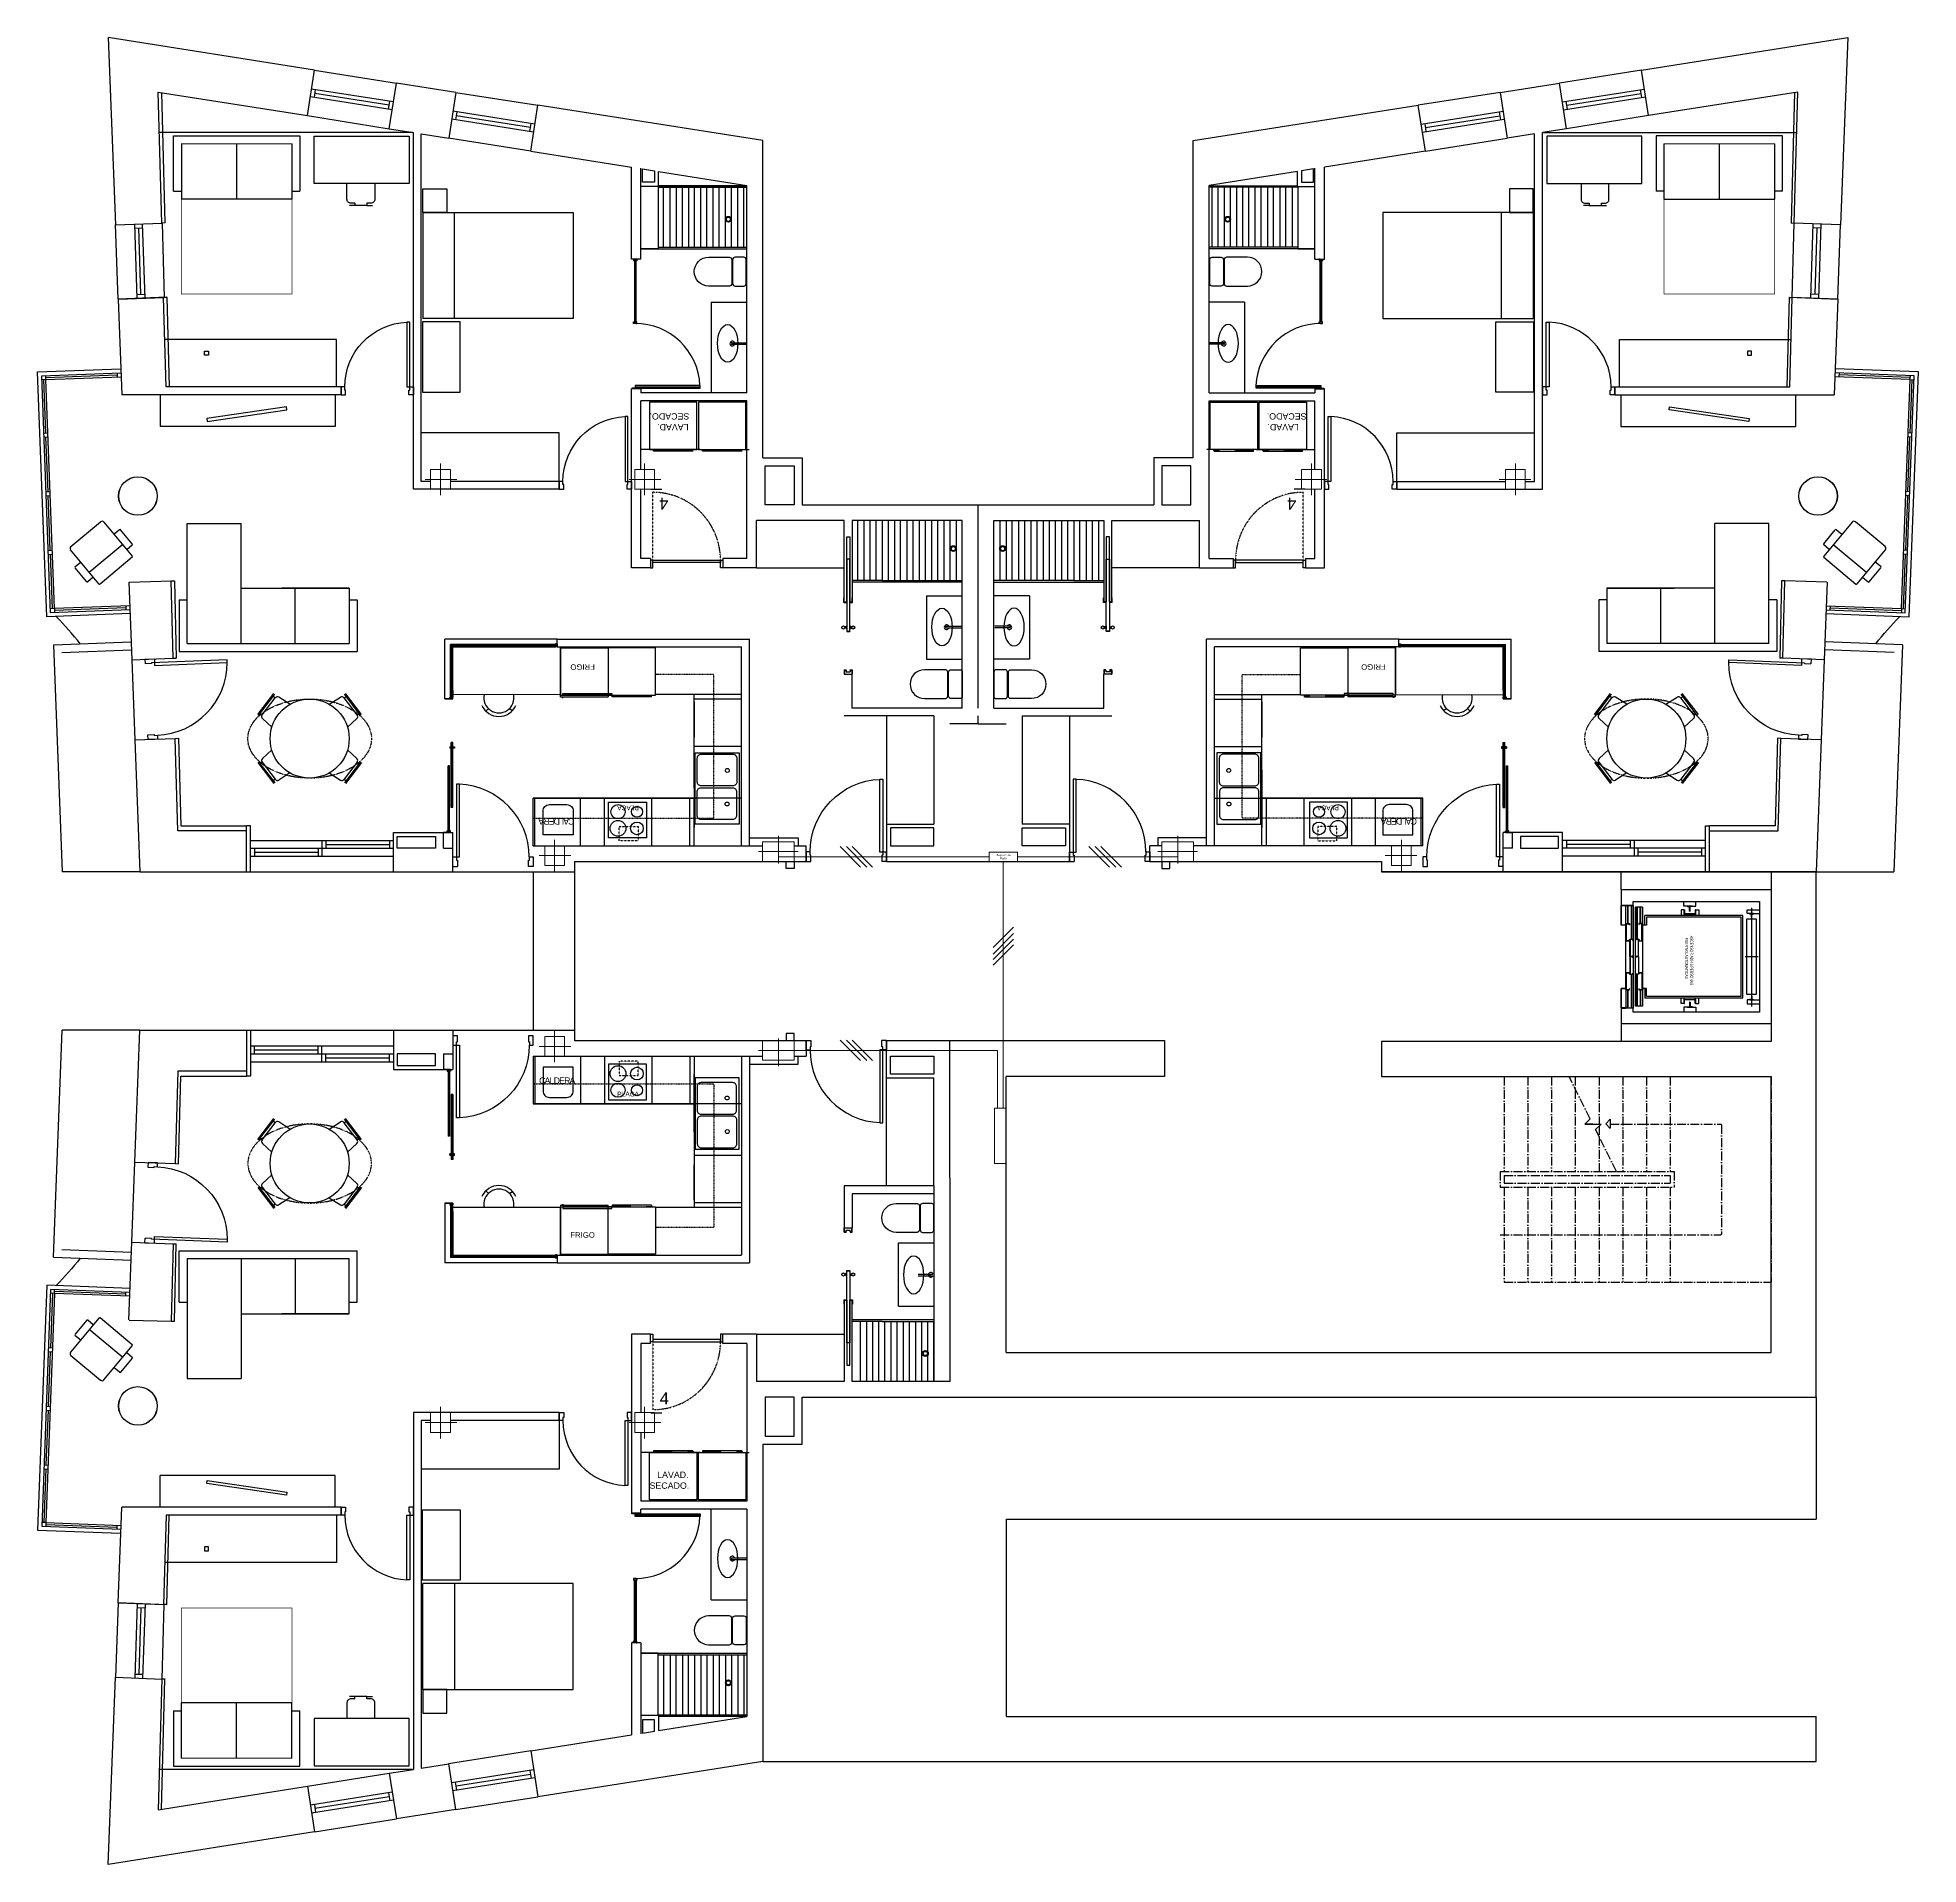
# Model space of a CAD drawing. Header units: millimetres. Extents: x 35844 to 119942, y 7566 to 131569.
# Drawn here: x 38568 to 62370, y 74149 to 97263 of the extents above; entities that cross this region are included whole.
import ezdxf

# ---------------------------------------------------------------- set-up
doc = ezdxf.new("R2010")
doc.units = ezdxf.units.MM
doc.linetypes.add('ACAD_ISO03W100', pattern=[30, 12, -18])
doc.linetypes.add('LTYPE_6', pattern=[168.75, 112.5, -28.125, 0, -28.125])
for name, color, linetype, lineweight in [('2. RITX_Secundarios', 3, 'Continuous', 9), ('3. Rgst_Paso', 4, 'Continuous', 9), ('5. CaSe_TBA_Coaxial', 30, 'Continuous', 9), ('5. Re_Secundario_vivienda', 5, 'Continuous', 9), ('6. PROYECCIÓN', 251, 'Continuous', 9), ('ESTR REFORMADO', 1, 'Continuous', 18), ('MURO', 1, 'Continuous', 0), ('MURO MODIF', 1, 'Continuous', 0)]:
    doc.layers.add(name, color=color, linetype=linetype, lineweight=lineweight)
for name, color, linetype in [('5. CaSe_RTV', 94, 'Continuous'), ('5. CaSe_STDP', 6, 'Continuous'), ('5. CaSe_TBA_Fibra', 8, 'Continuous'), ('Ascensor', 6, 'Continuous'), ('LAYER_3', 15, 'LTYPE_6')]:
    doc.layers.add(name, color=color, linetype=linetype)
doc.styles.get("Standard").update_dxf_attribs({"font": 'arial.ttf', "height": 500})
doc.styles.add('texto 2', font='arial.ttf', dxfattribs={"height": 0.06})

msp = doc.modelspace()

# ---------------------------------------------------------------- texts
for rotation, p in [(180, (46550, 91442)), (180, (54496, 91442)), (0, (46441, 79971))]:
    msp.add_text('4', height=150, rotation=rotation).set_placement(p)
for s, insert, char_height, attachment_point, rotation in [('SECADO.', (46815, 92431), 80, 1, 180), ('LAVAD.', (46806, 92294), 80, 1, 180), ('SECADO.', (54123, 92431), 80, 3, 180), ('LAVAD.', (54132, 92294), 80, 3, 180), ('FRIGO', (45620, 89264), 70, 1, 180), ('FRIGO', (55318, 89264), 70, 3, 180), ('{\\T0.75;CALDERA}', (45363, 87306), 80, 1, 180), ('{\\T0.75;CALDERA}', (55575, 87306), 80, 3, 180), ('{\\T0.75;CALDERA}', (45363, 84107), 80, 3, 0), ('FRIGO', (45620, 82149), 70, 3, 0), ('LAVAD.', (46806, 79119), 80, 3, 0), ('SECADO.', (46815, 78982), 80, 3, 0)]:
    msp.add_mtext_dynamic_manual_height_columns(s, width=130.83, gutter_width=100, heights=[2.07], dxfattribs=dict(insert=insert, char_height=char_height, attachment_point=attachment_point, rotation=rotation))
at = {"char_height": 60, "style": 'texto 2'}
for insert, attachment_point, rotation in [((46178, 87487), 1, 180), ((54759, 87487), 3, 180), ((46178, 83926), 3, 0)]:
    msp.add_mtext_dynamic_manual_height_columns('PLACA', width=48.96, gutter_width=30, heights=[0], dxfattribs=dict(at, insert=insert, attachment_point=attachment_point, rotation=rotation))
at = {"layer": '3. Rgst_Paso', "insert": (50610, 86933), "char_height": 25, "attachment_point": 1}
msp.add_mtext_dynamic_manual_height_columns('\\pxqc;Registro de\\PPaso', width=360, gutter_width=2500, heights=[0], dxfattribs=at)
at = {"layer": 'Ascensor', "width": 0.610389}
for s, p in [('  PUERTAS AUTOMATICAS', (59415, 85899)), ('ASCENSOR ADH 6 PERSONAS', (59480, 85899))]:
    msp.add_text(s, height=40, rotation=270, dxfattribs=at).set_placement(p)

# ---------------------------------------------------------------- blocks, each defined once
blk = doc.blocks.new('A$C0D012787')
blk.add_lwpolyline([(0.047, 0.08), (0.047, 0.9), (0.082, 0.9), (0.082, 0.08)], close=True)
for points in [[(0.047, 0.08), (0, 0.08), (0, -0.02), (0.057, -0.02), (0.057, 0.04), (0.047, 0.04), (0.047, 0.08)], [(0.868, 0.08), (0.915, 0.08), (0.915, -0.02), (0.858, -0.02), (0.858, 0.04), (0.868, 0.04), (0.868, 0.08)]]:
    blk.add_lwpolyline(points)
blk.add_arc((0.047, 0.08), 0.821, 0.0273, 87.4878)
blk = doc.blocks.new('p')
at = {"layer": 'ESTR REFORMADO', "color": 8}
for points in [[(-0.195, 0), (0.205, 0)], [(0, -0.2), (0, 0.2)]]:
    blk.add_lwpolyline(points, dxfattribs=at)
at = {"layer": 'MURO MODIF'}
blk.add_lwpolyline([(-0.125, -0.125), (-0.125, 0.125), (0.125, 0.125), (0.125, -0.125)], close=True, dxfattribs=at)
blk = doc.blocks.new('A$C6F746D9D')
at = {"linetype": 'ByBlock'}
for p, q in [((0.005, 1.049), (0.125, 1.049)), ((0.005, 1.049), (0.005, 0.991)), ((0.085, 0.991), (0.005, 0.991)), ((1.045, 1.001), (0.085, 1.001)), ((0.085, 1.001), (0.085, 0.991)), ((0.125, 1.049), (0.125, 0.966)), ((0.125, 0.966), (1.045, 0.966)), ((1.045, 0.966), (1.045, 1.001))]:
    blk.add_line(p, q, dxfattribs=at)
blk.add_lwpolyline([(0.086, 0.091), (0.086, 0.081), (0.126, 0.081), (0.126, 0.034), (0.006, 0.034), (0.006, 0.091)], close=True, dxfattribs=at)
blk.add_arc((0.124, 1.003), 0.921, 270.1171, 357.7518)
blk = doc.blocks.new('pilar pantalla')
at = {"layer": '6. PROYECCIÓN'}
for points in [[(0, 0.125), (0, -0.075), (0, -0.225)], [(-0.25, -0.025), (0.15, -0.025), (0.25, -0.025)]]:
    blk.add_lwpolyline(points, dxfattribs=at)
at = {"layer": 'ESTR REFORMADO'}
blk.add_lwpolyline([(-0.2, 0.1), (0.2, 0.1), (0.2, -0.15), (-0.2, -0.15)], close=True, dxfattribs=at)
blk = doc.blocks.new('lavad. i')
for p, q in [((-0.3, -0.65), (-0.3, -0.05)), ((-0.3, -0.05), (0.3, -0.05)), ((0.3, -0.05), (0.3, -0.65)), ((0.3, -0.65), (-0.3, -0.65)), ((-0.26, -0.652, 0), (-0.26, -0.65)), ((-0.26, -0.652, 0), (-0.182, -0.652, 0)), ((-0.25, -0.67, -0.318), (-0.25, -0.652, 0)), ((-0.25, -0.67), (0.25, -0.67)), ((-0.182, -0.652, 0), (-0.182, -0.65)), ((0.02, -0.662), (0.02, -0.65)), ((0.02, -0.662), (0.067, -0.662)), ((0.067, -0.662), (0.067, -0.65)), ((0.083, -0.662), (0.083, -0.65)), ((0.083, -0.662), (0.181, -0.662)), ((0.181, -0.662), (0.181, -0.65)), ((0.197, -0.662), (0.197, -0.65)), ((0.197, -0.662), (0.245, -0.662)), ((0.245, -0.662), (0.245, -0.65)), ((0.25, -0.67), (0.25, -0.65))]:
    blk.add_line(p, q)
blk = doc.blocks.new('frig. i')
for p, q in [((-0.345, -0.05), (0.255, -0.05)), ((-0.345, -0.67), (-0.345, -0.05)), ((0.255, -0.05), (0.255, -0.67)), ((-0.345, -0.65), (0.255, -0.65)), ((-0.345, -0.67), (0.255, -0.67)), ((-0.325, -0.67), (-0.325, -0.68)), ((-0.325, -0.68), (-0.315, -0.68)), ((-0.315, -0.68), (-0.315, -0.67))]:
    blk.add_line(p, q)
blk = doc.blocks.new('WC')
for points in [[(-0.214, -0.183), (-0.477, -0.183, -0.414214), (-0.659, 0), (-0.659, 0, -0.414214), (-0.477, 0.182), (-0.214, 0.182, -0.414214), (-0.184, 0.152), (-0.184, -0.153, -0.414214)], [(-0.143, -0.183), (-0.03, -0.183, 0.414214), (0, -0.153), (0, 0.152, 0.414214), (-0.03, 0.182), (-0.143, 0.182, 0.414214), (-0.173, 0.152), (-0.173, -0.153, 0.414214)]]:
    blk.add_lwpolyline(points, format="xyb", close=True)
blk = doc.blocks.new('inodoro')
at = {"rotation": 179.9999999999821}
blk.add_blockref('WC', (0, 0.1525), dxfattribs=at)
blk = doc.blocks.new('A$C7A17705F')
at = {"color": 0}
for p, q in [((0, 3430), (2600, 3430)), ((600, 2790), (610, 2800)), ((600, 1393), (600, 2790)), ((610, 2800), (1990, 2800)), ((1990, 2800), (2000, 2790)), ((2000, 0), (2000, 2790)), ((0, 2150), (1200, 2150)), ((1200, 1472), (1200, 2200)), ((1200, 2200), (1400, 2200)), ((1250, 50), (1250, 2150)), ((1250, 2150), (1350, 2150)), ((1350, 50), (1350, 2150)), ((1400, 0), (1400, 2200)), ((1400, 2150), (2600, 2150)), ((0, 1850), (1200, 1850)), ((1400, 1850), (2600, 1850)), ((0, 1550), (1200, 1550)), ((1200, 0), (1200, 1472)), ((1400, 1550), (2600, 1550)), ((0, 1250), (600, 1250)), ((600, 1172), (600, 1275)), ((625, 1250), (757, 1250)), ((757, 1250), (1200, 1250)), ((1400, 1250), (2600, 1250)), ((600, 1072), (600, 1172)), ((0, 950), (1200, 950)), ((1400, 950), (2600, 950)), ((0, 650), (1200, 650)), ((1400, 650), (2600, 650)), ((0, 350), (1200, 350)), ((1400, 350), (2600, 350)), ((0, 50), (1200, 50)), ((1250, 50), (1350, 50)), ((1400, 50), (2600, 50)), ((1200, 0), (1400, 0))]:
    blk.add_line(p, q, dxfattribs=at)
for p, q in [((0, 50), (0, 3430)), ((2600, 2150), (2600, 3430)), ((2600, 50), (2600, 2150)), ((1200, 1472), (757, 1250)), ((540, 1393), (656, 1393)), ((598, 1335), (540, 1393)), ((656, 1393), (598, 1335)), ((669, 1206), (600, 1275)), ((757, 1250), (669, 1206)), ((533, 1138), (0, 872)), ((600, 1072), (533, 1138)), ((600, 1172), (600, 1072))]:
    blk.add_line(p, q)

# ---------------------------------------------------------------- linework, layer by layer
for p, q in [((41982, 96276), (42074, 96853)), ((42074, 96853), (43111, 96689)), ((43019, 96111), (43111, 96689)), ((58864, 96853), (57827, 96689)), ((57918, 96111), (57827, 96689)), ((58955, 96276), (58864, 96853)), ((43057, 96351), (42021, 96515)), ((43073, 96450), (42036, 96613)), ((42070, 96507), (42086, 96606)), ((43016, 96408), (42078, 96556)), ((43008, 96359), (43024, 96457)), ((43862, 96571), (43771, 95992)), ((43862, 96571), (44899, 96408)), ((44808, 95828), (44899, 96408)), ((57076, 96571), (56039, 96408)), ((56130, 95828), (56039, 96408)), ((57076, 96571), (57167, 95992)), ((57865, 96450), (58901, 96613)), ((57880, 96351), (58917, 96515)), ((57930, 96359), (57914, 96457)), ((57922, 96408), (58860, 96556)), ((58868, 96507), (58852, 96606)), ((41982, 96276), (43019, 96111)), ((44845, 96068), (43808, 96232)), ((44861, 96167), (43824, 96331)), ((43873, 96323), (43858, 96224)), ((44804, 96126), (43866, 96274)), ((44796, 96076), (44812, 96175)), ((56077, 96167), (57114, 96331)), ((56092, 96068), (57129, 96232)), ((56142, 96076), (56126, 96175)), ((56134, 96126), (57072, 96274)), ((57064, 96323), (57080, 96224)), ((58955, 96276), (57918, 96111)), ((43314, 96064), (40108, 96064)), ((40287, 95320), (40287, 96020)), ((40387, 95920), (40387, 95220)), ((41087, 95920), (41087, 95220)), ((41787, 95920), (41787, 95220)), ((41887, 96020), (41887, 95320)), ((43324, 91548), (43324, 96063)), ((43424, 91648), (43424, 96047)), ((44808, 95828), (43770, 95991)), ((47744, 95363), (47744, 95960)), ((53193, 95363), (53193, 95960)), ((56130, 95828), (57167, 95991)), ((57513, 91648), (57513, 96047)), ((57613, 91548), (57613, 96063)), ((57624, 96064), (60830, 96064)), ((59050, 96020), (59050, 95320)), ((59150, 95920), (59150, 95220)), ((59850, 95920), (59850, 95220)), ((60550, 95920), (60550, 95220)), ((60650, 95320), (60650, 96020)), ((46084, 94461), (46084, 95625)), ((46204, 94461), (46204, 95613)), ((46424, 95380), (46424, 95571)), ((54514, 95380), (54514, 95571)), ((54733, 94461), (54733, 95613)), ((54853, 94461), (54853, 95625)), ((40287, 95320), (40387, 95320)), ((41787, 95320), (41887, 95320)), ((46204, 94461), (46204, 95380)), ((46424, 95380), (46204, 95380)), ((47544, 95390), (46422, 95390)), ((46422, 95382), (46422, 94590)), ((46422, 95370), (47544, 95370)), ((47544, 95380), (46424, 95380)), ((46489, 94610), (46489, 95370)), ((46572, 94610), (46572, 95370)), ((46650, 95370), (46650, 94610)), ((46728, 94610), (46728, 95370)), ((46805, 95370), (46805, 94610)), ((46883, 94610), (46883, 95370)), ((46961, 94610), (46961, 95370)), ((47039, 94610), (47039, 95370)), ((47117, 94610), (47117, 95370)), ((47195, 94610), (47195, 95370)), ((47273, 94610), (47273, 95370)), ((47351, 94610), (47351, 95370)), ((47429, 94610), (47429, 95370)), ((47506, 94610), (47506, 95370)), ((47544, 92768), (47544, 95393)), ((47744, 91947), (47744, 95363)), ((53193, 91947), (53193, 95363)), ((53393, 92768), (53393, 95393)), ((53393, 95390), (54516, 95390)), ((53393, 95380), (54514, 95380)), ((54516, 95370), (53393, 95370)), ((53431, 94610), (53431, 95370)), ((53509, 94610), (53509, 95370)), ((53587, 94610), (53587, 95370)), ((53665, 94610), (53665, 95370)), ((53743, 94610), (53743, 95370)), ((53821, 94610), (53821, 95370)), ((53898, 94610), (53898, 95370)), ((53976, 94610), (53976, 95370)), ((54054, 94610), (54054, 95370)), ((54132, 95370), (54132, 94610)), ((54210, 94610), (54210, 95370)), ((54288, 95370), (54288, 94610)), ((54366, 94610), (54366, 95370)), ((54449, 94610), (54449, 95370)), ((54514, 95380), (54733, 95380)), ((54516, 95382), (54516, 94590)), ((54733, 94461), (54733, 95380)), ((59150, 95320), (59050, 95320)), ((60650, 95320), (60550, 95320)), ((42583, 95138), (42513, 95138)), ((42583, 95168), (42583, 95138)), ((42735, 95138), (42583, 95138)), ((42735, 95168), (42735, 95138)), ((42735, 95138), (42805, 95138)), ((43445, 95049), (45345, 95049)), ((43445, 95049), (43445, 93711)), ((43844, 93711), (43844, 95049)), ((45345, 95049), (45345, 93711)), ((55593, 95049), (55593, 93711)), ((57493, 95049), (55593, 95049)), ((57093, 93711), (57093, 95049)), ((57493, 95049), (57493, 93711)), ((58202, 95138), (58132, 95138)), ((58202, 95168), (58202, 95138)), ((58202, 95138), (58354, 95138)), ((58354, 95168), (58354, 95138)), ((58354, 95138), (58424, 95138)), ((39552, 94895), (40143, 94917)), ((39589, 93956), (39553, 94895)), ((39828, 93964), (39797, 94905)), ((39799, 94854), (39899, 94858)), ((39876, 94016), (39849, 94856)), ((39928, 93967), (39897, 94908)), ((40143, 94917), (40168, 93976)), ((60795, 94917), (60770, 93976)), ((61386, 94895), (60795, 94917)), ((61010, 93967), (61040, 94908)), ((61139, 94854), (61039, 94858)), ((61062, 94016), (61089, 94856)), ((61110, 93964), (61140, 94905)), ((61349, 93956), (61385, 94895)), ((46204, 94590), (47544, 94590)), ((46422, 94590), (46204, 94590)), ((46422, 94610), (47544, 94610)), ((47302, 94610), (47544, 94610)), ((53635, 94610), (53393, 94610)), ((54516, 94610), (53393, 94610)), ((54733, 94590), (53393, 94590)), ((54516, 94590), (54733, 94590)), ((46204, 94461), (46084, 94461)), ((46121, 94461), (46111, 94461)), ((46111, 94461), (46111, 94441)), ((46121, 94441), (46111, 94441)), ((46141, 94461), (46121, 94461)), ((46121, 94441), (46121, 94446)), ((46121, 94446), (46141, 94446)), ((46121, 94441), (46121, 93662)), ((46131, 94446), (46131, 93662)), ((46141, 94461), (46151, 94461)), ((46141, 94446), (46141, 94441)), ((46141, 93662), (46141, 94446)), ((46151, 94441), (46141, 94441)), ((46151, 94461), (46151, 94441)), ((54733, 94461), (54853, 94461)), ((54797, 94461), (54787, 94461)), ((54787, 94461), (54787, 94441)), ((54787, 94441), (54797, 94441)), ((54797, 94461), (54817, 94461)), ((54817, 94446), (54797, 94446)), ((54797, 94446), (54797, 94441)), ((54797, 93662), (54797, 94446)), ((54807, 94446), (54807, 93662)), ((54817, 94461), (54827, 94461)), ((54817, 94441), (54817, 94446)), ((54817, 94441), (54827, 94441)), ((54817, 94441), (54817, 93662)), ((54827, 94461), (54827, 94441)), ((39826, 94014), (39926, 94017)), ((61112, 94014), (61012, 94017)), ((40204, 93979), (39588, 93956)), ((39588, 93956), (40168, 93976)), ((47094, 93916), (47544, 93916)), ((47094, 93916), (47094, 92768)), ((53843, 93916), (53393, 93916)), ((53843, 93916), (53843, 92768)), ((60734, 93979), (61350, 93956)), ((61350, 93956), (60770, 93976)), ((45345, 93711), (43445, 93711)), ((46111, 93647), (46111, 93667)), ((46111, 93667), (46121, 93667)), ((46111, 93667), (46121, 93667)), ((46121, 93647), (46111, 93647)), ((46121, 93667), (46121, 93662)), ((46121, 93662), (46141, 93662)), ((46141, 93647), (46121, 93647)), ((46151, 93667), (46141, 93667)), ((46141, 93662), (46141, 93667)), ((46151, 93667), (46141, 93667)), ((46141, 93647), (46151, 93647)), ((46151, 93647), (46151, 93667)), ((54787, 93647), (54787, 93667)), ((54787, 93667), (54797, 93667)), ((54787, 93667), (54797, 93667)), ((54797, 93647), (54787, 93647)), ((54797, 93662), (54797, 93667)), ((54817, 93662), (54797, 93662)), ((54797, 93647), (54817, 93647)), ((54827, 93667), (54817, 93667)), ((54817, 93667), (54817, 93662)), ((54827, 93667), (54817, 93667)), ((54817, 93647), (54827, 93647)), ((54827, 93647), (54827, 93667)), ((55593, 93711), (57493, 93711)), ((42352, 93443), (40177, 93443)), ((42352, 92843), (42352, 93443)), ((47357, 93403), (47544, 93403)), ((47357, 93383), (47544, 93383)), ((53580, 93403), (53393, 93403)), ((53580, 93383), (53393, 93383)), ((58586, 92843), (58586, 93443)), ((58586, 93443), (60760, 93443)), ((38672, 92937), (38622, 92935)), ((38672, 92937), (38670, 92987)), ((42409, 92843), (40193, 92843)), ((42409, 92743), (42409, 92843)), ((46131, 92827), (46090, 92827)), ((46090, 92827), (46090, 92818)), ((46131, 92844), (46951, 92844)), ((46131, 92827), (46131, 92818)), ((54807, 92844), (53987, 92844)), ((54807, 92827), (54807, 92818)), ((54807, 92827), (54847, 92827)), ((54847, 92827), (54847, 92818)), ((58529, 92843), (60744, 92843)), ((58529, 92743), (58529, 92843)), ((62266, 92937), (62268, 92987)), ((62266, 92937), (62316, 92935)), ((42409, 92743), (39634, 92743)), ((46084, 90553), (46084, 92818)), ((46204, 92818), (46084, 92818)), ((46204, 92818), (46204, 92768)), ((47544, 92768), (46204, 92768)), ((46204, 91798), (46204, 92668)), ((47544, 92668), (46204, 92668)), ((47544, 90673), (47544, 92668)), ((53393, 92768), (54733, 92768)), ((53393, 90673), (53393, 92668)), ((53393, 92668), (54733, 92668)), ((54733, 92818), (54853, 92818)), ((54733, 92818), (54733, 92768)), ((54733, 91798), (54733, 92668)), ((54853, 90553), (54853, 92818)), ((58529, 92743), (61304, 92743)), ((38647, 92259), (38697, 92261)), ((38649, 92209), (38699, 92211)), ((45169, 92261), (43424, 92261)), ((45169, 91648), (45169, 92261)), ((55769, 92261), (57513, 92261)), ((55769, 91648), (55769, 92261)), ((62288, 92209), (62238, 92211)), ((62290, 92259), (62240, 92261)), ((46351, 92051), (46201, 92051)), ((46951, 92051), (46351, 92051)), ((46974, 92051), (47574, 92051)), ((53964, 92051), (53364, 92051)), ((53987, 92051), (54587, 92051)), ((54587, 92051), (54737, 92051)), ((43542, 91648), (43424, 91648)), ((45169, 91648), (43792, 91648)), ((45169, 91548), (45169, 91648)), ((55769, 91648), (57145, 91648)), ((55769, 91548), (55769, 91648)), ((57395, 91648), (57513, 91648)), ((38676, 91517), (38726, 91519)), ((38677, 91467), (38727, 91469)), ((45169, 91548), (43324, 91548)), ((46204, 90673), (46204, 91548)), ((46330, 91549), (46466, 91549)), ((54608, 91549), (54472, 91549)), ((54733, 90673), (54733, 91548)), ((55769, 91548), (57613, 91548)), ((62260, 91467), (62210, 91469)), ((62262, 91517), (62212, 91519)), ((48244, 91353), (52694, 91353)), ((50469, 91253), (50469, 91353)), ((38989, 90823), (39366, 91137)), ((39408, 91133), (39766, 90703)), ((39605, 91037), (39536, 90979)), ((39766, 90859), (39619, 91036)), ((40460, 91116), (41143, 91116)), ((40460, 90298), (40460, 91116)), ((48777, 91153), (47664, 91153)), ((47664, 90553), (47664, 91153)), ((48777, 90123), (48777, 91153)), ((50269, 91153), (48877, 91153)), ((48877, 91153), (48877, 90123)), ((48945, 91153), (48945, 90393)), ((49023, 91153), (49023, 90393)), ((49101, 91153), (49101, 90393)), ((49178, 90393), (49178, 91153)), ((49256, 91153), (49256, 90393)), ((49256, 91153), (49256, 90393)), ((49334, 91153), (49334, 90393)), ((49334, 91153), (49334, 90393)), ((49412, 91153), (49412, 90393)), ((49490, 90393), (49490, 91153)), ((49568, 91153), (49568, 90393)), ((49646, 91153), (49646, 90393)), ((49724, 91153), (49724, 90393)), ((49801, 91153), (49801, 90393)), ((49879, 91153), (49879, 90393)), ((49957, 91153), (49957, 90393)), ((50038, 91153), (50038, 90393)), ((50113, 91153), (50113, 90393)), ((50191, 91153), (50191, 90393)), ((50669, 91153), (52061, 91153)), ((50747, 91153), (50747, 90393)), ((50825, 91153), (50825, 90393)), ((50899, 91153), (50899, 90393)), ((50980, 91153), (50980, 90393)), ((51058, 91153), (51058, 90393)), ((51136, 91153), (51136, 90393)), ((51214, 91153), (51214, 90393)), ((51292, 91153), (51292, 90393)), ((51370, 91153), (51370, 90393)), ((51448, 90393), (51448, 91153)), ((51526, 91153), (51526, 90393)), ((51603, 91153), (51603, 90393)), ((51603, 91153), (51603, 90393)), ((51681, 91153), (51681, 90393)), ((51681, 91153), (51681, 90393)), ((51759, 90393), (51759, 91153)), ((51837, 91153), (51837, 90393)), ((51915, 91153), (51915, 90393)), ((51993, 91153), (51993, 90393)), ((52061, 91153), (52061, 90123)), ((52161, 91153), (53273, 91153)), ((52161, 90123), (52161, 91153)), ((53273, 90553), (53273, 91153)), ((60478, 91116), (59794, 91116)), ((60478, 90298), (60478, 91116)), ((61530, 91133), (61171, 90703)), ((61171, 90859), (61318, 91036)), ((61332, 91037), (61402, 90979)), ((61948, 90823), (61572, 91137)), ((38704, 90775), (38754, 90777)), ((38706, 90725), (38756, 90727)), ((39344, 90351), (38985, 90781)), ((39645, 90849), (39222, 90497)), ((39765, 90689), (39358, 90349)), ((39696, 90787), (39765, 90845)), ((61242, 90787), (61173, 90845)), ((61173, 90689), (61580, 90349)), ((61293, 90849), (61716, 90497)), ((61594, 90351), (61952, 90781)), ((62232, 90725), (62182, 90727)), ((62234, 90775), (62184, 90777)), ((39190, 90379), (39043, 90556)), ((39044, 90570), (39113, 90627)), ((46324, 90673), (46324, 90553)), ((47239, 90673), (47239, 90553)), ((47664, 90553), (48777, 90553)), ((53273, 90553), (52161, 90553)), ((53699, 90673), (53699, 90553)), ((54614, 90673), (54614, 90553)), ((61748, 90379), (61895, 90556)), ((61894, 90570), (61824, 90627)), ((39273, 90435), (39204, 90378)), ((39727, 90375), (40259, 90389)), ((40259, 90389), (40300, 90391)), ((40460, 89598), (40460, 90298)), ((41143, 90298), (42510, 90298)), ((41143, 89598), (41143, 90298)), ((42510, 90298), (41660, 90298)), ((41827, 89598), (41827, 90298)), ((42510, 90298), (42510, 89598)), ((42510, 90298), (42510, 89598)), ((42510, 90298), (42510, 89598)), ((49256, 90393), (48877, 90393)), ((49236, 90373), (48877, 90373)), ((50269, 90373), (49236, 90373)), ((49256, 90393), (50269, 90393)), ((51681, 90393), (50669, 90393)), ((50669, 90373), (51701, 90373)), ((51681, 90393), (52061, 90393)), ((51701, 90373), (52061, 90373)), ((59794, 90298), (58427, 90298)), ((58427, 90298), (58427, 89598)), ((58427, 90298), (58427, 89598)), ((58427, 90298), (58427, 89598)), ((58427, 90298), (59278, 90298)), ((59111, 89598), (59111, 90298)), ((59794, 89598), (59794, 90298)), ((60478, 89598), (60478, 90298)), ((60679, 90389), (60638, 90391)), ((61211, 90375), (60679, 90389)), ((61664, 90435), (61734, 90378)), ((38782, 90039), (38732, 90037)), ((38782, 90039), (38783, 89989)), ((40360, 90148), (40460, 90148)), ((42510, 90148), (42610, 90148)), ((42610, 90148), (42610, 89598)), ((42610, 90148), (42610, 89498)), ((48772, 90118), (48772, 90173)), ((48772, 90118), (48802, 90118)), ((48777, 90123), (48777, 90173)), ((48777, 90123), (48777, 90173)), ((48777, 90123), (48807, 90123)), ((48777, 90123), (48802, 90123)), ((48782, 90123), (48802, 90123)), ((48802, 90123), (48802, 90118)), ((48847, 90123), (48877, 90123)), ((48852, 90123), (48877, 90123)), ((48852, 90123), (48852, 90118)), ((48852, 90118), (48882, 90118)), ((48877, 90123), (48877, 90173)), ((48877, 90123), (48877, 90173)), ((48882, 90173), (48877, 90173)), ((48882, 90118), (48882, 90173)), ((49819, 90199), (50269, 90199)), ((49819, 90199), (49819, 89399)), ((51119, 90199), (50669, 90199)), ((51119, 90199), (51119, 89399)), ((52056, 90118), (52056, 90173)), ((52056, 90173), (52061, 90173)), ((52086, 90118), (52056, 90118)), ((52061, 90123), (52061, 90173)), ((52061, 90123), (52061, 90173)), ((52091, 90123), (52061, 90123)), ((52086, 90123), (52061, 90123)), ((52086, 90123), (52086, 90118)), ((52161, 90123), (52131, 90123)), ((52156, 90123), (52136, 90123)), ((52161, 90123), (52136, 90123)), ((52136, 90123), (52136, 90118)), ((52166, 90118), (52136, 90118)), ((52161, 90123), (52161, 90173)), ((52161, 90123), (52161, 90173)), ((52166, 90118), (52166, 90173)), ((58327, 90148), (58327, 89598)), ((58327, 90148), (58327, 89498)), ((58427, 90148), (58327, 90148)), ((60578, 90148), (60478, 90148)), ((62156, 90039), (62154, 89989)), ((62156, 90039), (62206, 90037)), ((48805, 89810), (48782, 89810)), ((48805, 89790), (48782, 89790)), ((48807, 89820), (48805, 89820)), ((48805, 89820), (48805, 89780)), ((48807, 89780), (48805, 89780)), ((48807, 89755), (48807, 89750)), ((48807, 89755), (48847, 89755)), ((48807, 89750), (48847, 89750)), ((48847, 89820), (48849, 89820)), ((48847, 89780), (48849, 89780)), ((48847, 89755), (48847, 89750)), ((48849, 89820), (48849, 89780)), ((48849, 89810), (48871, 89810)), ((48849, 89790), (48871, 89790)), ((50069, 89815), (50256, 89815)), ((50069, 89795), (50256, 89795)), ((50869, 89815), (50682, 89815)), ((50869, 89795), (50682, 89795)), ((52089, 89810), (52066, 89810)), ((52089, 89790), (52066, 89790)), ((52091, 89820), (52089, 89820)), ((52089, 89820), (52089, 89780)), ((52091, 89780), (52089, 89780)), ((52091, 89755), (52091, 89750)), ((52131, 89755), (52091, 89755)), ((52131, 89750), (52091, 89750)), ((52131, 89820), (52133, 89820)), ((52131, 89780), (52133, 89780)), ((52131, 89755), (52131, 89750)), ((52133, 89820), (52133, 89780)), ((52133, 89810), (52156, 89810)), ((52133, 89790), (52156, 89790)), ((38771, 89580), (39752, 89617)), ((38875, 89484), (39756, 89517)), ((43723, 89002), (43723, 89653)), ((45143, 89653), (43723, 89653)), ((44661, 89583), (43793, 89583)), ((43793, 88912), (43793, 89583)), ((43803, 88912), (43803, 89573)), ((45128, 89573), (43803, 89573)), ((43813, 88912), (43813, 89563)), ((45128, 89563), (43813, 89563)), ((43823, 89002), (43823, 89553)), ((43823, 89553), (45123, 89553)), ((45123, 89583), (44661, 89583)), ((45143, 89593), (45123, 89593)), ((45123, 89593), (45123, 89583)), ((45128, 89583), (45123, 89583)), ((45123, 89553), (45123, 89563)), ((45123, 89563), (45128, 89563)), ((45143, 89553), (45123, 89553)), ((45128, 89563), (45128, 89583)), ((45143, 89653), (47577, 89653)), ((45143, 89593), (45143, 89653)), ((45143, 89553), (45143, 89653)), ((45143, 89583), (45143, 89593)), ((45143, 89593), (45143, 89553)), ((45143, 89583), (45143, 89563)), ((45143, 89563), (45143, 89553)), ((45143, 89553), (47477, 89553)), ((45187, 89553), (45187, 88953)), ((47477, 87039), (47477, 89553)), ((47577, 87039), (47577, 89653)), ((53361, 87039), (53361, 89653)), ((55795, 89653), (53361, 89653)), ((53461, 87039), (53461, 89553)), ((55795, 89553), (53461, 89553)), ((55751, 89553), (55751, 88953)), ((55795, 89593), (55795, 89653)), ((55795, 89553), (55795, 89653)), ((55795, 89653), (57215, 89653)), ((55795, 89583), (55795, 89593)), ((55795, 89593), (55815, 89593)), ((55795, 89593), (55795, 89553)), ((55795, 89583), (55795, 89563)), ((55795, 89563), (55795, 89553)), ((55795, 89553), (55815, 89553)), ((55810, 89563), (55810, 89583)), ((55810, 89583), (55815, 89583)), ((55810, 89573), (57135, 89573)), ((55815, 89563), (55810, 89563)), ((55810, 89563), (57125, 89563)), ((55815, 89593), (55815, 89583)), ((55815, 89583), (56277, 89583)), ((55815, 89553), (55815, 89563)), ((57115, 89553), (55815, 89553)), ((56277, 89583), (57145, 89583)), ((57115, 89002), (57115, 89553)), ((57125, 88912), (57125, 89563)), ((57135, 88912), (57135, 89573)), ((57145, 88912), (57145, 89583)), ((57215, 89002), (57215, 89653)), ((62063, 89484), (61182, 89517)), ((62167, 89580), (61186, 89617)), ((39759, 89392), (40282, 89412)), ((39759, 89392), (39798, 88378)), ((40282, 89412), (40322, 89413)), ((48776, 89263), (48776, 89208)), ((48776, 89263), (48801, 89263)), ((48781, 89258), (48781, 89208)), ((48781, 89258), (48781, 89208)), ((48781, 89258), (48801, 89258)), ((48781, 89258), (48801, 89258)), ((48801, 89258), (48801, 89263)), ((48801, 89258), (48801, 89238)), ((48851, 89263), (48876, 89263)), ((48851, 89258), (48851, 89263)), ((48851, 89258), (48871, 89258)), ((48851, 89258), (48851, 89238)), ((48871, 89258), (48871, 89208)), ((48871, 89258), (48871, 89208)), ((48876, 89263), (48876, 89208)), ((49819, 89399), (50269, 89399)), ((51119, 89399), (50669, 89399)), ((52061, 89263), (52061, 89208)), ((52086, 89263), (52061, 89263)), ((52066, 89258), (52066, 89208)), ((52066, 89258), (52066, 89208)), ((52086, 89258), (52066, 89258)), ((52086, 89258), (52086, 89263)), ((52086, 89258), (52086, 89238)), ((52161, 89263), (52136, 89263)), ((52136, 89258), (52136, 89263)), ((52156, 89258), (52136, 89258)), ((52136, 89258), (52136, 89238)), ((52156, 89258), (52136, 89258)), ((52156, 89258), (52156, 89208)), ((52156, 89258), (52156, 89208)), ((52161, 89263), (52161, 89208)), ((60656, 89412), (60615, 89413)), ((61178, 89392), (60656, 89412)), ((61178, 89392), (61140, 88378)), ((46407, 89203), (46387, 89203)), ((48781, 89208), (48776, 89208)), ((48776, 89208), (48877, 89208)), ((48801, 89238), (48851, 89238)), ((48876, 89208), (48871, 89208)), ((48877, 88780), (48877, 89208)), ((52061, 88780), (52061, 89208)), ((52061, 89208), (52066, 89208)), ((52161, 89208), (52061, 89208)), ((52136, 89238), (52086, 89238)), ((52156, 89208), (52161, 89208)), ((54531, 89203), (54551, 89203)), ((41353, 88697), (41557, 88964)), ((41365, 88687), (41570, 88954)), ((41410, 88693), (41576, 88909)), ((41576, 88909), (41550, 88928)), ((41578, 88911), (41576, 88909)), ((41762, 88828), (41620, 88919)), ((42259, 88828), (42401, 88919)), ((42444, 88911), (42446, 88909)), ((42446, 88909), (42471, 88928)), ((42611, 88693), (42446, 88909)), ((42656, 88687), (42452, 88954)), ((42669, 88697), (42464, 88964)), ((43723, 88897), (43723, 89002)), ((43823, 88897), (43723, 88897)), ((43723, 88897), (43823, 88897)), ((43823, 88897), (43723, 88897)), ((43783, 88897), (43783, 88917)), ((43783, 88917), (43793, 88917)), ((43793, 88897), (43783, 88897)), ((43793, 88917), (43793, 88912)), ((43793, 88912), (43813, 88912)), ((43813, 88897), (43793, 88897)), ((43823, 88917), (43813, 88917)), ((43813, 88912), (43813, 88917)), ((43813, 88897), (43823, 88897)), ((43823, 89002), (43823, 88917)), ((45187, 88953), (43823, 88949)), ((43823, 88897), (43823, 88917)), ((45216, 88943), (45216, 88963)), ((45216, 88963), (45837, 88963)), ((45837, 88943), (45216, 88943)), ((45837, 88963), (45837, 88943)), ((46407, 88953), (46387, 88953)), ((47477, 88953), (46407, 88953)), ((46877, 88953), (46857, 88953)), ((46877, 88861), (46877, 88953)), ((47477, 88893), (46877, 88893)), ((46877, 88350), (46877, 88881)), ((46877, 88861), (46877, 88411)), ((50269, 88780), (48877, 88780)), ((50669, 88780), (52061, 88780)), ((53461, 88953), (54531, 88953)), ((53461, 88893), (54061, 88893)), ((54061, 88953), (54081, 88953)), ((54061, 88861), (54061, 88953)), ((54061, 88350), (54061, 88881)), ((54061, 88861), (54061, 88411)), ((54531, 88953), (54551, 88953)), ((55721, 88963), (55101, 88963)), ((55101, 88963), (55101, 88943)), ((55101, 88943), (55721, 88943)), ((55721, 88943), (55721, 88963)), ((55751, 88953), (57115, 88949)), ((57115, 89002), (57115, 88917)), ((57115, 88897), (57115, 88917)), ((57115, 88917), (57125, 88917)), ((57115, 88897), (57215, 88897)), ((57215, 88897), (57115, 88897)), ((57125, 88897), (57115, 88897)), ((57115, 88897), (57215, 88897)), ((57125, 88912), (57125, 88917)), ((57145, 88912), (57125, 88912)), ((57125, 88897), (57145, 88897)), ((57155, 88917), (57145, 88917)), ((57145, 88917), (57145, 88912)), ((57145, 88897), (57155, 88897)), ((57155, 88897), (57155, 88917)), ((57215, 88897), (57215, 89002)), ((58269, 88697), (58473, 88964)), ((58282, 88687), (58486, 88954)), ((58326, 88693), (58492, 88909)), ((58492, 88909), (58467, 88928)), ((58494, 88911), (58492, 88909)), ((58679, 88828), (58536, 88919)), ((59175, 88828), (59318, 88919)), ((59360, 88911), (59362, 88909)), ((59362, 88909), (59387, 88928)), ((59527, 88693), (59362, 88909)), ((59572, 88687), (59368, 88954)), ((59585, 88697), (59380, 88964)), ((41410, 88693), (41385, 88713)), ((41409, 88691), (41410, 88693)), ((41532, 88538), (41412, 88648)), ((42490, 88538), (42609, 88648)), ((42611, 88693), (42637, 88713)), ((42613, 88691), (42611, 88693)), ((44273, 88773), (44240, 88742)), ((44542, 88775), (44576, 88746)), ((49911, 88680), (48777, 88680)), ((49311, 88680), (49311, 87313)), ((49911, 88680), (49911, 87313)), ((50469, 88580), (50111, 88580)), ((50469, 88580), (50827, 88580)), ((51027, 88680), (51027, 87313)), ((51027, 88680), (52161, 88680)), ((51627, 88680), (51627, 87313)), ((56396, 88775), (56362, 88746)), ((56665, 88773), (56697, 88742)), ((58326, 88693), (58301, 88713)), ((58325, 88691), (58326, 88693)), ((58448, 88538), (58329, 88648)), ((59406, 88538), (59525, 88648)), ((59527, 88693), (59553, 88713)), ((59529, 88691), (59527, 88693)), ((39798, 88378), (40309, 88397)), ((40309, 88397), (40349, 88398)), ((43803, 87524), (43803, 88344)), ((43823, 88344), (43803, 88344)), ((43813, 87524), (43813, 88344)), ((43823, 87876), (43823, 88344)), ((46877, 88228), (46877, 88350)), ((54061, 88228), (54061, 88350)), ((57115, 87876), (57115, 88344)), ((57115, 88344), (57135, 88344)), ((57125, 87524), (57125, 88344)), ((57135, 87524), (57135, 88344)), ((60629, 88397), (60588, 88398)), ((61140, 88378), (60629, 88397)), ((41353, 88092), (41557, 87825)), ((41365, 88101), (41570, 87835)), ((41410, 88095), (41385, 88076)), ((41409, 88098), (41410, 88095)), ((41410, 88095), (41576, 87880)), ((41532, 88250), (41412, 88141)), ((42611, 88095), (42446, 87880)), ((42656, 88101), (42452, 87835)), ((42669, 88092), (42464, 87825)), ((42490, 88250), (42609, 88141)), ((42613, 88098), (42611, 88095)), ((42611, 88095), (42637, 88076)), ((43783, 88291), (43803, 88291)), ((43783, 88291), (43783, 88271)), ((43803, 88271), (43783, 88271)), ((43803, 88291), (43803, 88271)), ((43823, 88291), (43843, 88291)), ((43843, 88271), (43823, 88271)), ((43843, 88291), (43843, 88271)), ((47477, 88293), (46877, 88293)), ((46877, 87768), (46877, 88228)), ((53461, 88293), (54061, 88293)), ((54061, 87768), (54061, 88228)), ((57115, 88291), (57095, 88291)), ((57095, 88291), (57095, 88271)), ((57095, 88271), (57115, 88271)), ((57155, 88291), (57135, 88291)), ((57135, 88291), (57135, 88271)), ((57135, 88271), (57155, 88271)), ((57155, 88291), (57155, 88271)), ((58269, 88092), (58473, 87825)), ((58282, 88101), (58486, 87835)), ((58326, 88095), (58301, 88076)), ((58325, 88098), (58326, 88095)), ((58326, 88095), (58492, 87880)), ((58448, 88250), (58329, 88141)), ((59527, 88095), (59362, 87880)), ((59572, 88101), (59368, 87835)), ((59585, 88092), (59380, 87825)), ((59406, 88250), (59525, 88141)), ((59529, 88098), (59527, 88095)), ((59527, 88095), (59553, 88076)), ((41576, 87880), (41550, 87860)), ((41578, 87877), (41576, 87880)), ((41762, 87960), (41620, 87870)), ((42259, 87960), (42401, 87870)), ((42444, 87877), (42446, 87880)), ((42446, 87880), (42471, 87860)), ((43762, 87226), (43762, 88050)), ((43782, 88050), (43762, 88050)), ((43772, 87221), (43772, 88050)), ((43782, 87226), (43782, 88050)), ((43823, 87524), (43823, 87876)), ((46877, 87999), (46877, 87268)), ((54061, 87999), (54061, 87268)), ((57115, 87524), (57115, 87876)), ((57155, 87226), (57155, 88050)), ((57155, 88050), (57175, 88050)), ((57165, 87221), (57165, 88050)), ((57175, 87226), (57175, 88050)), ((58492, 87880), (58467, 87860)), ((58494, 87877), (58492, 87880)), ((58679, 87960), (58536, 87870)), ((59175, 87960), (59318, 87870)), ((59360, 87877), (59362, 87880)), ((59362, 87880), (59387, 87860)), ((46427, 87639), (44840, 87639)), ((44840, 87039), (44840, 87639)), ((44840, 87639), (44860, 87639)), ((44850, 87639), (45170, 87639)), ((44860, 87039), (44860, 87639)), ((46357, 87639), (44860, 87639)), ((45461, 87639), (44940, 87639)), ((44940, 87639), (45540, 87639)), ((44960, 87639), (45860, 87639)), ((45170, 87639), (46370, 87639)), ((45440, 87039), (45440, 87639)), ((45740, 87039), (45740, 87639)), ((46340, 87039), (46340, 87639)), ((47477, 87639), (46377, 87639)), ((46877, 87639), (46427, 87639)), ((46877, 87639), (46427, 87639)), ((46877, 87639), (46427, 87639)), ((46752, 87639), (46877, 87639)), ((46820, 87039), (46820, 87639)), ((46877, 87039), (46877, 87639)), ((53461, 87639), (54561, 87639)), ((54185, 87639), (54061, 87639)), ((54061, 87639), (54511, 87639)), ((54061, 87639), (54511, 87639)), ((54061, 87639), (54511, 87639)), ((54061, 87039), (54061, 87639)), ((54118, 87039), (54118, 87639)), ((54511, 87639), (56098, 87639)), ((55768, 87639), (54568, 87639)), ((54581, 87639), (56078, 87639)), ((54598, 87039), (54598, 87639)), ((55978, 87639), (55078, 87639)), ((55198, 87039), (55198, 87639)), ((55998, 87639), (55398, 87639)), ((55477, 87639), (55998, 87639)), ((55498, 87039), (55498, 87639)), ((56088, 87639), (55768, 87639)), ((56078, 87039), (56078, 87639)), ((56098, 87639), (56078, 87639)), ((56098, 87039), (56098, 87639)), ((43823, 87524), (43803, 87524)), ((57115, 87524), (57135, 87524)), ((41212, 87227), (41212, 87289)), ((41212, 86706), (41212, 87227)), ((43605, 87206), (43823, 87206)), ((43705, 87006), (43705, 87206)), ((43752, 87206), (43705, 87206)), ((43705, 87206), (43823, 87206)), ((43752, 87206), (43752, 87226)), ((43752, 87226), (43762, 87226)), ((43762, 87206), (43752, 87206)), ((43752, 87206), (43792, 87206)), ((43792, 87206), (43752, 87206)), ((43762, 87221), (43762, 87226)), ((43782, 87221), (43762, 87221)), ((43762, 87206), (43782, 87206)), ((43792, 87226), (43782, 87226)), ((43782, 87226), (43782, 87221)), ((43782, 87206), (43792, 87206)), ((43792, 87206), (43792, 87226)), ((43823, 86706), (43823, 87206)), ((49311, 87313), (49311, 86839)), ((49311, 87313), (49911, 87313)), ((51627, 87313), (51027, 87313)), ((51627, 87313), (51627, 86839)), ((57115, 86706), (57115, 87206)), ((57333, 87206), (57115, 87206)), ((57233, 87206), (57115, 87206)), ((57145, 87206), (57145, 87226)), ((57145, 87226), (57155, 87226)), ((57155, 87206), (57145, 87206)), ((57185, 87206), (57145, 87206)), ((57145, 87206), (57185, 87206)), ((57155, 87226), (57155, 87221)), ((57155, 87221), (57175, 87221)), ((57175, 87206), (57155, 87206)), ((57185, 87226), (57175, 87226)), ((57175, 87221), (57175, 87226)), ((57175, 87206), (57185, 87206)), ((57185, 87206), (57185, 87226)), ((57185, 87206), (57233, 87206)), ((57233, 87006), (57233, 87206)), ((59726, 87227), (59726, 87289)), ((59726, 86706), (59726, 87227)), ((41263, 87106), (43070, 87106)), ((41263, 87006), (43070, 87006)), ((41263, 87006), (43070, 87006)), ((41263, 86906), (43070, 86906)), ((41313, 87006), (41313, 86906)), ((41313, 86956), (42117, 86956)), ((42117, 87006), (42117, 86906)), ((42167, 87106), (42167, 87006)), ((42167, 87006), (42167, 86906)), ((42217, 87106), (42217, 87006)), ((42217, 87056), (43020, 87056)), ((43020, 87106), (43020, 87006)), ((43070, 86706), (43070, 87006)), ((43705, 87006), (43823, 87006)), ((44840, 87039), (47742, 87039)), ((48142, 87039), (48296, 87039)), ((48296, 86839), (48296, 87039)), ((48296, 86839), (48296, 86908)), ((52796, 87039), (52642, 87039)), ((52642, 86839), (52642, 87039)), ((52642, 86839), (52642, 86908)), ((56098, 87039), (53196, 87039)), ((57233, 87006), (57115, 87006)), ((59674, 87106), (57867, 87106)), ((59674, 87006), (57867, 87006)), ((57867, 86706), (57867, 87006)), ((59674, 87006), (57867, 87006)), ((59674, 86906), (57867, 86906)), ((57917, 87106), (57917, 87006)), ((58721, 87056), (57917, 87056)), ((58721, 87106), (58721, 87006)), ((58771, 87106), (58771, 87006)), ((58771, 87006), (58771, 86906)), ((58821, 87006), (58821, 86906)), ((59624, 86956), (58821, 86956)), ((59624, 87006), (59624, 86906)), ((39862, 86706), (38880, 86706)), ((41262, 86706), (43070, 86706)), ((43070, 86706), (43846, 86706)), ((43823, 86706), (44838, 86706)), ((44838, 86706), (44838, 84706)), ((44838, 86706), (45361, 86706)), ((45361, 86839), (48296, 86839)), ((45361, 86839), (45361, 86706)), ((45361, 86706), (45361, 84706)), ((48042, 86749), (48042, 86839)), ((48142, 86749), (48042, 86749)), ((48142, 86839), (48142, 86749)), ((49311, 86839), (51627, 86839)), ((52796, 86839), (52796, 86749)), ((52796, 86749), (52896, 86749)), ((52896, 86749), (52896, 86839)), ((56099, 86706), (55577, 86706)), ((57115, 86706), (56099, 86706)), ((57867, 86706), (57091, 86706)), ((59676, 86706), (57867, 86706)), ((58608, 86484), (58608, 86706)), ((60508, 86706), (60508, 84562)), ((61075, 86706), (62058, 86706)), ((58608, 84784), (58608, 84562)), ((39862, 84706), (38880, 84706)), ((41212, 84706), (41212, 84186)), ((41262, 84706), (43070, 84706)), ((41263, 84506), (43070, 84506)), ((41313, 84406), (41313, 84506)), ((42117, 84406), (42117, 84506)), ((42167, 84406), (42167, 84506)), ((43070, 84706), (43846, 84706)), ((43070, 84706), (43070, 84406)), ((43823, 84706), (43823, 84206)), ((43823, 84706), (44838, 84706)), ((44838, 84706), (45361, 84706)), ((45361, 84706), (45361, 84574)), ((45361, 84574), (48296, 84574)), ((48042, 84664), (48042, 84574)), ((48142, 84664), (48042, 84664)), ((48142, 84574), (48142, 84664)), ((48296, 84574), (48296, 84505)), ((48296, 84574), (48296, 84374)), ((49311, 84100), (49311, 84574)), ((49311, 84573), (50111, 84573)), ((50111, 82833), (50111, 84573)), ((50111, 84573), (52828, 84573)), ((52828, 84573), (52828, 84117)), ((60508, 84562), (55577, 84562)), ((55577, 84562), (55577, 84117)), ((41263, 84406), (43070, 84406)), ((41263, 84406), (43070, 84406)), ((41263, 84306), (43070, 84306)), ((41313, 84456), (42117, 84456)), ((42167, 84306), (42167, 84406)), ((42217, 84306), (42217, 84406)), ((42217, 84356), (43020, 84356)), ((43020, 84306), (43020, 84406)), ((43705, 84406), (43823, 84406)), ((43705, 84406), (43705, 84206)), ((44840, 84374), (47742, 84374)), ((44840, 84374), (44840, 83774)), ((44860, 84374), (44860, 83774)), ((45440, 84374), (45440, 83774)), ((45740, 84374), (45740, 83774)), ((46340, 84374), (46340, 83774)), ((46820, 84374), (46820, 83774)), ((46877, 84374), (46877, 83774)), ((47477, 84374), (47477, 81860)), ((47577, 84374), (47577, 81759)), ((48142, 84374), (48296, 84374)), ((41212, 84186), (41212, 84124)), ((43605, 84206), (43823, 84206)), ((43752, 84206), (43705, 84206)), ((43705, 84206), (43823, 84206)), ((43762, 84206), (43752, 84206)), ((43752, 84206), (43752, 84186)), ((43752, 84206), (43792, 84206)), ((43792, 84206), (43752, 84206)), ((43752, 84186), (43762, 84186)), ((43762, 84206), (43782, 84206)), ((43782, 84191), (43762, 84191)), ((43762, 84191), (43762, 84186)), ((43762, 84186), (43762, 83363)), ((43772, 84191), (43772, 83363)), ((43782, 84206), (43792, 84206)), ((43782, 84186), (43782, 84191)), ((43792, 84186), (43782, 84186)), ((43782, 84186), (43782, 83363)), ((43792, 84206), (43792, 84186)), ((46877, 83414), (46877, 84145)), ((49311, 82733), (49311, 84100)), ((49311, 84100), (49911, 84100)), ((49911, 82733), (49911, 84100)), ((50111, 84245), (50111, 84245)), ((50827, 80627), (50827, 84117)), ((52828, 84117), (50827, 84117)), ((55577, 84117), (60508, 84117)), ((60508, 80627), (60508, 84117)), ((43823, 83889), (43803, 83889)), ((43803, 83889), (43803, 83069)), ((43813, 83889), (43813, 83069)), ((43823, 83889), (43823, 83536)), ((41353, 83321), (41557, 83588)), ((41365, 83311), (41570, 83578)), ((41576, 83533), (41550, 83553)), ((42446, 83533), (42471, 83553)), ((42656, 83311), (42452, 83578)), ((42669, 83321), (42464, 83588)), ((46427, 83774), (44840, 83774)), ((44840, 83774), (44860, 83774)), ((44850, 83774), (45170, 83774)), ((46357, 83774), (44860, 83774)), ((45461, 83774), (44940, 83774)), ((44940, 83774), (45540, 83774)), ((44960, 83774), (45860, 83774)), ((45170, 83774), (46370, 83774)), ((47477, 83774), (46377, 83774)), ((46877, 83774), (46427, 83774)), ((46877, 83774), (46427, 83774)), ((46877, 83774), (46427, 83774)), ((46752, 83774), (46877, 83774)), ((46877, 83645), (46877, 83185)), ((41410, 83317), (41385, 83337)), ((41409, 83315), (41410, 83317)), ((41410, 83317), (41576, 83533)), ((41578, 83535), (41576, 83533)), ((41762, 83452), (41620, 83543)), ((42259, 83452), (42401, 83543)), ((42444, 83535), (42446, 83533)), ((42611, 83317), (42446, 83533)), ((42611, 83317), (42637, 83337)), ((42613, 83315), (42611, 83317)), ((43782, 83363), (43762, 83363)), ((43823, 83536), (43823, 83069)), ((41532, 83162), (41412, 83272)), ((42490, 83162), (42609, 83272)), ((43803, 83141), (43783, 83141)), ((43783, 83121), (43783, 83141)), ((43783, 83121), (43803, 83121)), ((43803, 83121), (43803, 83141)), ((43823, 83069), (43803, 83069)), ((43843, 83141), (43823, 83141)), ((43823, 83121), (43843, 83121)), ((43843, 83121), (43843, 83141)), ((46877, 83185), (46877, 83063)), ((47477, 83119), (46877, 83119)), ((39759, 82021), (39798, 83035)), ((39798, 83035), (40309, 83016)), ((40309, 83016), (40349, 83014)), ((41532, 82875), (41412, 82765)), ((42490, 82875), (42609, 82765)), ((46877, 83063), (46877, 82532)), ((46877, 82552), (46877, 83002)), ((50111, 82833), (50111, 80259)), ((41353, 82716), (41557, 82449)), ((41365, 82726), (41570, 82459)), ((41410, 82720), (41385, 82700)), ((41409, 82722), (41410, 82720)), ((41410, 82720), (41576, 82504)), ((42611, 82720), (42446, 82504)), ((42656, 82726), (42452, 82459)), ((42669, 82716), (42464, 82449)), ((42613, 82722), (42611, 82720)), ((42611, 82720), (42637, 82700)), ((44273, 82640), (44240, 82671)), ((44542, 82638), (44576, 82666)), ((48777, 82733), (48776, 82205)), ((49911, 82733), (48777, 82733)), ((48877, 82633), (48877, 82205)), ((49911, 82633), (48877, 82633)), ((49911, 82733), (49911, 80259)), ((41576, 82504), (41550, 82484)), ((41578, 82502), (41576, 82504)), ((41762, 82584), (41620, 82494)), ((42259, 82584), (42401, 82494)), ((42444, 82502), (42446, 82504)), ((42446, 82504), (42471, 82484)), ((43823, 82516), (43723, 82516)), ((43723, 82516), (43823, 82516)), ((43823, 82516), (43723, 82516)), ((43723, 82516), (43723, 82411)), ((43723, 82411), (43723, 81759)), ((43793, 82516), (43783, 82516)), ((43783, 82516), (43783, 82496)), ((43783, 82496), (43793, 82496)), ((43813, 82516), (43793, 82516)), ((43793, 82496), (43793, 82501)), ((43793, 82501), (43813, 82501)), ((43793, 82501), (43793, 81829)), ((43803, 82501), (43803, 81839)), ((43813, 82516), (43823, 82516)), ((43813, 82501), (43813, 82496)), ((43813, 82501), (43813, 81849)), ((43823, 82496), (43813, 82496)), ((43823, 82516), (43823, 82496)), ((43823, 82411), (43823, 82496)), ((45187, 82460), (43823, 82463)), ((43823, 82411), (43823, 81859)), ((45187, 81860), (45187, 82460)), ((45837, 82470), (45216, 82470)), ((45216, 82470), (45216, 82450)), ((45216, 82450), (45837, 82450)), ((45837, 82450), (45837, 82470)), ((46407, 82459), (46387, 82459)), ((47477, 82459), (46407, 82459)), ((46877, 82459), (46857, 82459)), ((46877, 82552), (46877, 82459)), ((47477, 82519), (46877, 82519)), ((46407, 82209), (46387, 82209)), ((48776, 82150), (48776, 82205)), ((48781, 82205), (48776, 82205)), ((48776, 82205), (48877, 82205)), ((48776, 82150), (48801, 82150)), ((48781, 82155), (48781, 82205)), ((48781, 82155), (48781, 82205)), ((48781, 82155), (48801, 82155)), ((48781, 82155), (48801, 82155)), ((48801, 82155), (48801, 82175)), ((48801, 82175), (48851, 82175)), ((48801, 82155), (48801, 82150)), ((48851, 82155), (48851, 82175)), ((48851, 82155), (48871, 82155)), ((48851, 82155), (48851, 82150)), ((48851, 82150), (48876, 82150)), ((48871, 82155), (48871, 82205)), ((48871, 82155), (48871, 82205)), ((48876, 82205), (48871, 82205)), ((48876, 82150), (48876, 82205)), ((38875, 81929), (39756, 81896)), ((39759, 82021), (40282, 82001)), ((40282, 82001), (40322, 82000)), ((42610, 81264), (42610, 81914)), ((49461, 81214), (49461, 82014)), ((49461, 82014), (49911, 82014)), ((38771, 81833), (39752, 81796)), ((40460, 81814), (40460, 81114)), ((41143, 81814), (41143, 81114)), ((41827, 81814), (41827, 81114)), ((42510, 81114), (42510, 81814)), ((42510, 81114), (42510, 81814)), ((42510, 81114), (42510, 81814)), ((42610, 81264), (42610, 81814)), ((45143, 81759), (43723, 81759)), ((44661, 81829), (43793, 81829)), ((45128, 81839), (43803, 81839)), ((45128, 81849), (43813, 81849)), ((43823, 81859), (45123, 81860)), ((45123, 81830), (44661, 81829)), ((45143, 81860), (45123, 81860)), ((45123, 81860), (45123, 81850)), ((45123, 81850), (45128, 81850)), ((45123, 81820), (45123, 81830)), ((45128, 81830), (45123, 81830)), ((45143, 81820), (45123, 81820)), ((45128, 81850), (45128, 81830)), ((45143, 81850), (45143, 81860)), ((45143, 81820), (45143, 81860)), ((45143, 81860), (45143, 81759)), ((45143, 81859), (47477, 81859)), ((45143, 81830), (45143, 81850)), ((45143, 81830), (45143, 81820)), ((45143, 81820), (45143, 81759)), ((45143, 81759), (47577, 81759)), ((48807, 81658), (48807, 81663)), ((48807, 81663), (48847, 81663)), ((48807, 81658), (48847, 81658)), ((48847, 81658), (48847, 81663)), ((38782, 81373), (38783, 81423)), ((48805, 81623), (48782, 81623)), ((48805, 81603), (48782, 81603)), ((48807, 81633), (48805, 81633)), ((48805, 81593), (48805, 81633)), ((48807, 81593), (48805, 81593)), ((48847, 81633), (48849, 81633)), ((48847, 81593), (48849, 81593)), ((48849, 81593), (48849, 81633)), ((48849, 81623), (48871, 81623)), ((48849, 81603), (48871, 81603)), ((49711, 81618), (49898, 81618)), ((49711, 81598), (49898, 81598)), ((38782, 81373), (38732, 81375)), ((40360, 81264), (40460, 81264)), ((42510, 81264), (42610, 81264)), ((48772, 81294), (48772, 81239)), ((48772, 81294), (48802, 81294)), ((48777, 81289), (48777, 80259)), ((48777, 81289), (48807, 81289)), ((48777, 81289), (48777, 81239)), ((48777, 81289), (48777, 81239)), ((48777, 81289), (48802, 81289)), ((48782, 81289), (48802, 81289)), ((48802, 81289), (48802, 81294)), ((48847, 81289), (48877, 81289)), ((48852, 81294), (48882, 81294)), ((48852, 81289), (48852, 81294)), ((48852, 81289), (48877, 81289)), ((48877, 80259), (48877, 81289)), ((48877, 81289), (48877, 81239)), ((48877, 81289), (48877, 81239)), ((48882, 81239), (48877, 81239)), ((48882, 81294), (48882, 81239)), ((49461, 81214), (49911, 81214)), ((39344, 81062), (38985, 80632)), ((39190, 81034), (39043, 80857)), ((39273, 80977), (39204, 81035)), ((39765, 80724), (39358, 81063)), ((39727, 81037), (40259, 81023)), ((40259, 81023), (40300, 81022)), ((40460, 81114), (40460, 80297)), ((41143, 81114), (42510, 81114)), ((42510, 81114), (41660, 81114)), ((49236, 81039), (48877, 81039)), ((48877, 80259), (48877, 81019)), ((49256, 81019), (48877, 81019)), ((48877, 80259), (48877, 81019)), ((48979, 81019), (48979, 80259)), ((49057, 81019), (49057, 80259)), ((49135, 81019), (49135, 80259)), ((49213, 80259), (49213, 81019)), ((49911, 81039), (49236, 81039)), ((49256, 81019), (49911, 81019)), ((49291, 80259), (49291, 81019)), ((49369, 80259), (49369, 81019)), ((49447, 80259), (49447, 81019)), ((49525, 80259), (49525, 81019)), ((49602, 80259), (49602, 81019)), ((49683, 80259), (49683, 81019)), ((49758, 80259), (49758, 81019)), ((49836, 80259), (49836, 81019)), ((49911, 80259), (49911, 81019)), ((38706, 80688), (38756, 80686)), ((39044, 80843), (39113, 80785)), ((39645, 80564), (39222, 80916)), ((39408, 80280), (39766, 80710)), ((46084, 80860), (46084, 78595)), ((46204, 80740), (46204, 79865)), ((46324, 80740), (46324, 80860)), ((47239, 80740), (47239, 80860)), ((47544, 80740), (47544, 78745)), ((47664, 80860), (47664, 80259)), ((47664, 80860), (48777, 80860)), ((38704, 80638), (38754, 80636)), ((38989, 80589), (39366, 80276)), ((39766, 80554), (39619, 80377)), ((39696, 80626), (39765, 80568)), ((50827, 80627), (60508, 80627)), ((39605, 80376), (39536, 80433)), ((40460, 80297), (41143, 80297)), ((48777, 80259), (47664, 80259)), ((50111, 80259), (48877, 80259)), ((48244, 80059), (50469, 80059)), ((61075, 80059), (61075, 78519)), ((38676, 79896), (38726, 79894)), ((38677, 79946), (38727, 79944)), ((43324, 79865), (43324, 75350)), ((45169, 79865), (43324, 79865)), ((43424, 79765), (43424, 75366)), ((43542, 79765), (43424, 79765)), ((45169, 79765), (43792, 79765)), ((45169, 79865), (45169, 79765)), ((45169, 79765), (45169, 79152)), ((46330, 79864), (46466, 79864)), ((46204, 79615), (46204, 78745)), ((46351, 79362), (46201, 79362)), ((46951, 79362), (46351, 79362)), ((46974, 79362), (47574, 79362)), ((47744, 79466), (47744, 75453)), ((38647, 79154), (38697, 79152)), ((38649, 79204), (38699, 79202)), ((45169, 79152), (43424, 79152)), ((42409, 78670), (39634, 78670)), ((42409, 78570), (40193, 78570)), ((42352, 78570), (42352, 77970)), ((42409, 78670), (42409, 78570)), ((46204, 78595), (46084, 78595)), ((46090, 78586), (46090, 78595)), ((46131, 78586), (46090, 78586)), ((46131, 78586), (46131, 78595)), ((46131, 78569), (46951, 78569)), ((47544, 78745), (46204, 78745)), ((47544, 78645), (46204, 78645)), ((46204, 78595), (46204, 78645)), ((47094, 77497), (47094, 78645)), ((47544, 78645), (47544, 76019)), ((38672, 78476), (38622, 78477)), ((38672, 78476), (38670, 78426)), ((50828, 78519), (61075, 78519)), ((50828, 76019), (50828, 78519)), ((42352, 77970), (40177, 77970)), ((47357, 78029), (47544, 78029)), ((47357, 78009), (47544, 78009)), ((45345, 77702), (43445, 77702)), ((43445, 76364), (43445, 77702)), ((43844, 77702), (43844, 76364)), ((45345, 76364), (45345, 77702)), ((46121, 77766), (46111, 77766)), ((46111, 77766), (46111, 77746)), ((46111, 77746), (46121, 77746)), ((46111, 77746), (46121, 77746)), ((46141, 77766), (46121, 77766)), ((46121, 77746), (46121, 77751)), ((46121, 77751), (46141, 77751)), ((46121, 76972), (46121, 77751)), ((46131, 76967), (46131, 77751)), ((46141, 77766), (46151, 77766)), ((46141, 77751), (46141, 77746)), ((46141, 77751), (46141, 76967)), ((46151, 77746), (46141, 77746)), ((46151, 77746), (46141, 77746)), ((46151, 77766), (46151, 77746)), ((39589, 77457), (39553, 76518)), ((39588, 77457), (40168, 77437)), ((40204, 77434), (39588, 77457)), ((39828, 77449), (39797, 76508)), ((39826, 77399), (39926, 77395)), ((39876, 77397), (39849, 76557)), ((39928, 77445), (39897, 76505)), ((40143, 76495), (40168, 77437)), ((47094, 77497), (47544, 77497)), ((46084, 76952), (46084, 75788)), ((46204, 76952), (46084, 76952)), ((46111, 76952), (46111, 76972)), ((46121, 76972), (46111, 76972)), ((46121, 76952), (46111, 76952)), ((46121, 76972), (46121, 76967)), ((46121, 76967), (46141, 76967)), ((46141, 76952), (46121, 76952)), ((46141, 76967), (46141, 76972)), ((46151, 76972), (46141, 76972)), ((46141, 76952), (46151, 76952)), ((46151, 76952), (46151, 76972)), ((46204, 76952), (46204, 76033)), ((46204, 76952), (46204, 75800)), ((46204, 76822), (47544, 76822)), ((46422, 76822), (46204, 76822)), ((46422, 76030), (46422, 76822)), ((46422, 76802), (47544, 76802)), ((46489, 76802), (46489, 76042)), ((46572, 76802), (46572, 76042)), ((46650, 76042), (46650, 76802)), ((46728, 76802), (46728, 76042)), ((46805, 76042), (46805, 76802)), ((46883, 76802), (46883, 76042)), ((46961, 76802), (46961, 76042)), ((47039, 76802), (47039, 76042)), ((47117, 76802), (47117, 76042)), ((47195, 76802), (47195, 76042)), ((47273, 76802), (47273, 76042)), ((47302, 76802), (47544, 76802)), ((47351, 76802), (47351, 76042)), ((47429, 76802), (47429, 76042)), ((47506, 76802), (47506, 76042)), ((39552, 76518), (40143, 76495)), ((39799, 76558), (39899, 76555)), ((40387, 75493), (40387, 76193)), ((41087, 75493), (41087, 76193)), ((41787, 75493), (41787, 76193)), ((42583, 76274), (42513, 76274)), ((42583, 76244), (42583, 76274)), ((42735, 76274), (42583, 76274)), ((42735, 76244), (42735, 76274)), ((42735, 76274), (42805, 76274)), ((43445, 76364), (45345, 76364)), ((40287, 76093), (40387, 76093)), ((40287, 76093), (40287, 75393)), ((41787, 76093), (41887, 76093)), ((41887, 75393), (41887, 76093)), ((46424, 76033), (46204, 76033)), ((46422, 76042), (47544, 76042)), ((47544, 76022), (46422, 76022)), ((46424, 76033), (46424, 75842)), ((47544, 76033), (46424, 76033)), ((50828, 76019), (60508, 76019)), ((60508, 76019), (61075, 76019)), ((61075, 75453), (61075, 76019)), ((44808, 75585), (43770, 75422)), ((44808, 75585), (44899, 75005)), ((47744, 75453), (61075, 75453)), ((43314, 75348), (40108, 75348)), ((41982, 75137), (43019, 75302)), ((43019, 75302), (43111, 74724)), ((43862, 74842), (43771, 75421)), ((44845, 75344), (43808, 75181)), ((44861, 75246), (43824, 75082)), ((44804, 75287), (43866, 75139)), ((44796, 75337), (44812, 75238)), ((41982, 75137), (42074, 74560)), ((43057, 75062), (42021, 74898)), ((43016, 75005), (42078, 74857)), ((43008, 75054), (43024, 74955)), ((43873, 75090), (43858, 75189)), ((43862, 74842), (44899, 75005)), ((43073, 74963), (42036, 74799)), ((42070, 74906), (42086, 74807)), ((42074, 74560), (43111, 74724))]:
    msp.add_line(p, q)
at = {"linetype": 'ACAD_ISO03W100', "ltscale": 0.005}
for p, q in [((46353, 90583), (46353, 91511)), ((54585, 90583), (54585, 91511)), ((46353, 80830), (46353, 79902))]:
    msp.add_line(p, q, dxfattribs=at)
at = {"ltscale": 0.02}
for p, q in [((48772, 90173), (48777, 90173)), ((52166, 90173), (52161, 90173)), ((48772, 81239), (48777, 81239))]:
    msp.add_line(p, q, dxfattribs=at)
at = {"linetype": 'ACAD_ISO03W100', "ltscale": 0.009}
for p, q in [((47127, 89203), (46407, 89203)), ((47127, 87389), (47127, 89203)), ((53811, 87389), (53811, 89203)), ((53811, 89203), (54531, 89203)), ((44840, 87389), (47127, 87389)), ((56098, 87389), (53811, 87389)), ((44840, 84024), (47127, 84024)), ((47127, 84024), (47127, 82209)), ((47127, 82209), (46407, 82209))]:
    msp.add_line(p, q, dxfattribs=at)
for points in [[(42074, 96852), (39462, 97263), (39552, 94895)], [(58864, 96852), (61475, 97263), (61386, 94895)], [(43862, 96571), (43111, 96689)], [(57076, 96571), (57827, 96689)], [(40138, 94917), (40094, 96575), (41982, 96276)], [(40135, 96568), (40179, 94919)], [(47744, 95960), (44899, 96408)], [(53193, 95960), (56039, 96408)], [(60799, 94917), (60844, 96575), (58955, 96276)], [(60802, 96568), (60759, 94919)], [(40287, 96020), (41787, 96020), (41887, 96020)], [(43019, 96111), (43324, 96063)], [(43424, 96047), (43771, 95992)], [(57513, 96047), (57167, 95992)], [(57918, 96111), (57613, 96063)], [(60650, 96020), (59150, 96020), (59050, 96020)], [(44808, 95828), (46084, 95625)], [(56130, 95828), (54853, 95625)], [(46424, 95571), (47544, 95393)], [(54514, 95571), (53393, 95393)], [(41787, 95220), (40387, 95220), (40387, 95220)], [(59150, 95220), (60550, 95220), (60550, 95220)], [(40183, 94919), (40143, 94917)], [(60754, 94919), (60795, 94917)], [(39588, 93956), (39634, 92743)], [(40193, 92843), (40163, 93977)], [(40208, 93977), (40168, 93976)], [(40204, 93979), (40234, 92843)], [(60734, 93979), (60703, 92843)], [(60729, 93977), (60770, 93976)], [(60744, 92843), (60774, 93977)], [(61350, 93956), (61304, 92743)], [(39738, 89975), (38685, 89936), (38568, 93033), (39621, 93073)], [(61199, 89975), (62252, 89936), (62370, 93033), (61317, 93073)], [(39736, 90025), (38733, 89987), (38620, 92985), (39623, 93023)], [(38672, 92260), (38647, 92936)], [(38671, 92962), (39574, 92996)], [(39735, 90075), (38782, 90039), (38672, 92937), (39625, 92973)], [(39573, 93021), (39575, 92971)], [(61201, 90025), (62204, 89987), (62318, 92985), (61315, 93023)], [(61203, 90075), (62156, 90039), (62266, 92937), (61313, 92973)], [(61365, 93021), (61363, 92971)], [(62267, 92962), (61364, 92996)], [(62265, 92260), (62291, 92936)], [(40121, 92743), (40121, 92343)], [(42333, 92743), (42333, 92343), (40121, 92343)], [(58604, 92743), (58604, 92343), (60816, 92343)], [(60816, 92743), (60816, 92343)], [(38701, 91518), (38674, 92210)], [(62237, 91518), (62263, 92210)], [(47744, 91947), (48244, 91947), (48244, 91353)], [(53193, 91947), (52694, 91947), (52694, 91353)], [(38729, 90776), (38702, 91468)], [(62209, 90776), (62235, 91468)], [(50469, 88780), (50469, 91253)], [(50469, 88780), (50469, 91253)], [(41143, 90298), (41143, 91116)], [(48807, 90123), (48807, 90947), (48847, 90947), (48847, 90123)], [(50269, 88780), (50269, 91153)], [(50669, 88780), (50669, 91153)], [(52131, 90123), (52131, 90947), (52091, 90947), (52091, 90123)], [(59794, 90298), (59794, 91116)], [(38757, 90038), (38731, 90726)], [(62181, 90038), (62207, 90726)], [(46324, 90553), (46084, 90553)], [(46324, 90673), (46204, 90673)], [(46324, 90553), (46353, 90553), (46353, 90653), (46324, 90653)], [(47239, 90553), (47210, 90553), (47210, 90653), (47239, 90653)], [(47544, 90673), (47239, 90673)], [(47664, 90553), (47239, 90553)], [(53273, 90553), (53699, 90553)], [(53393, 90673), (53699, 90673)], [(53699, 90553), (53727, 90553), (53727, 90653), (53699, 90653)], [(54614, 90553), (54585, 90553), (54585, 90653), (54614, 90653)], [(54614, 90673), (54733, 90673)], [(54614, 90553), (54853, 90553)], [(39723, 90375), (39760, 89392)], [(40282, 89412), (40259, 90389)], [(40300, 90391), (40322, 89413)], [(60638, 90391), (60615, 89413)], [(60656, 89412), (60679, 90389)], [(61214, 90375), (61177, 89392)], [(39686, 90049), (38783, 90014)], [(39685, 90074), (39686, 90024)], [(61253, 90074), (61251, 90024)], [(61252, 90049), (62155, 90014)], [(38771, 89580), (38880, 86706)], [(62167, 89580), (62058, 86706)], [(50469, 88580), (50469, 88680)], [(50469, 88580), (50469, 88680)], [(39799, 88378), (39862, 86706), (41212, 86706)], [(41212, 87227), (40343, 87227), (40309, 88397)], [(40349, 88398), (40382, 87289), (41212, 87289)], [(60588, 88398), (60556, 87289), (59726, 87289)], [(59726, 87227), (60595, 87227), (60629, 88397)], [(61139, 88378), (61075, 86706), (59726, 86706)], [(45461, 87639), (46752, 87639)], [(55477, 87639), (54185, 87639)], [(41212, 86706), (41262, 86706), (41262, 87289), (41212, 87289)], [(43070, 87006), (43070, 87206), (43605, 87206)], [(47577, 87133), (47577, 87139), (48192, 87139), (48192, 87039)], [(53361, 87133), (53361, 87139), (52746, 87139), (52746, 87039)], [(57867, 87006), (57867, 87206), (57333, 87206)], [(59726, 86706), (59676, 86706), (59676, 87289), (59726, 87289)], [(50469, 80059), (61075, 80059), (61075, 84706), (61075, 86706)], [(52642, 86839), (55577, 86839), (55577, 86706), (61075, 86706)], [(38771, 81833), (38880, 84706)], [(39799, 83035), (39862, 84706), (41212, 84706)], [(41212, 84706), (41262, 84706), (41262, 84124), (41212, 84124)], [(43070, 84406), (43070, 84206), (43605, 84206)], [(47577, 84280), (47577, 84274), (48192, 84274), (48192, 84374)], [(41212, 84186), (40343, 84186), (40309, 83016)], [(40349, 83014), (40382, 84124), (41212, 84124)], [(45461, 83774), (46752, 83774)], [(39723, 81038), (39760, 82021)], [(40282, 82001), (40259, 81023)], [(40300, 81022), (40322, 82000)], [(39738, 81437), (38685, 81477), (38568, 78379), (39621, 78340)], [(39736, 81387), (38733, 81425), (38620, 78427), (39623, 78389)], [(39735, 81337), (38782, 81373), (38672, 78476), (39625, 78439)], [(38757, 81374), (38731, 80687)], [(39686, 81364), (38783, 81398)], [(39685, 81339), (39686, 81389)], [(48807, 81289), (48807, 80465), (48847, 80465), (48847, 81289)], [(41143, 81114), (41143, 80297)], [(46324, 80860), (46084, 80860)], [(46324, 80740), (46204, 80740)], [(46324, 80860), (46353, 80860), (46353, 80760), (46324, 80760)], [(47239, 80860), (47210, 80860), (47210, 80760), (47239, 80760)], [(47664, 80860), (47239, 80860)], [(47544, 80740), (47239, 80740)], [(38729, 80637), (38702, 79945)], [(47744, 79466), (48244, 79466), (48244, 80059)], [(38701, 79895), (38674, 79203)], [(38672, 79153), (38647, 78476)], [(40121, 78670), (40121, 79070)], [(42333, 78670), (42333, 79070), (40121, 79070)], [(39588, 77457), (39634, 78670)], [(40193, 78570), (40163, 77435)], [(40204, 77434), (40234, 78570)], [(38671, 78451), (39574, 78416)], [(39573, 78391), (39575, 78441)], [(40208, 77436), (40168, 77437)], [(42074, 74560), (39462, 74149), (39552, 76518)], [(40138, 76496), (40094, 74838), (41982, 75137)], [(40135, 74844), (40179, 76494)], [(40183, 76494), (40143, 76495)], [(41787, 76193), (40387, 76193), (40387, 76193)], [(46424, 75842), (47544, 76019)], [(44808, 75585), (46084, 75788)], [(47744, 75453), (44899, 75005)], [(40287, 75393), (41787, 75393), (41887, 75393)], [(43019, 75302), (43324, 75350)], [(43424, 75366), (43771, 75421)], [(43862, 74842), (43111, 74724)]]:
    msp.add_lwpolyline(points)
at = {"linetype": 'ACAD_ISO03W100', "ltscale": 0.001, "const_width": 10}
for points in [[(40387, 95920), (40387, 94020), (41787, 94020), (41787, 95920)], [(60550, 95920), (60551, 94020), (59150, 94020), (59150, 95920)], [(40387, 75493), (40387, 77393), (41787, 77393), (41787, 75493)]]:
    msp.add_lwpolyline(points, close=True, dxfattribs=at)
for points in [[(42069, 95417), (42069, 96017), (43269, 96017), (43269, 95417)], [(58869, 95417), (58869, 96017), (57669, 96017), (57669, 95417)], [(46224, 95433), (46224, 95602), (46374, 95578), (46374, 95433)], [(54714, 95433), (54714, 95602), (54564, 95578), (54564, 95433)], [(43445, 95349), (43745, 95349), (43745, 95049), (43445, 95049)], [(57493, 95349), (57193, 95349), (57193, 95049), (57493, 95049)], [(43440, 92777), (43914, 92777), (43914, 93666), (43440, 93666)], [(57498, 92777), (57023, 92777), (57023, 93666), (57498, 93666)], [(40732, 93244), (40682, 93244), (40682, 93294), (40732, 93294)], [(60206, 93244), (60256, 93244), (60256, 93294), (60206, 93294)], [(46131, 92827), (46951, 92827), (46951, 92862), (46131, 92862)], [(54807, 92827), (53987, 92827), (53987, 92862), (54807, 92862)], [(40714, 92407), (41724, 92552), (41718, 92590), (40709, 92445)], [(60223, 92407), (59214, 92552), (59219, 92590), (60229, 92445)], [(48144, 91353), (47774, 91353), (47774, 91847), (48144, 91847)], [(52794, 91353), (53164, 91353), (53164, 91847), (52794, 91847)], [(47211, 90623), (46353, 90623), (46353, 90653), (47211, 90653)], [(53727, 90623), (54585, 90623), (54585, 90653), (53727, 90653)], [(47446, 87312), (46889, 87312), (46889, 88212), (47446, 88212)], [(53492, 87312), (54048, 87312), (54048, 88212), (53492, 88212)], [(45793, 87138), (45793, 87588), (46273, 87588), (46273, 87138)], [(55145, 87138), (55145, 87588), (54665, 87588), (54665, 87138)], [(43605, 87006), (43120, 87006), (43120, 87156), (43605, 87156)], [(49911, 87039), (49911, 87263), (49360, 87263), (49360, 87039)], [(51027, 87039), (51027, 87263), (51578, 87263), (51578, 87039)], [(57333, 87006), (57817, 87006), (57817, 87156), (57333, 87156)], [(43605, 84406), (43120, 84406), (43120, 84256), (43605, 84256)], [(45793, 84275), (45793, 83825), (46273, 83825), (46273, 84275)], [(49911, 84374), (49911, 84150), (49360, 84150), (49360, 84374)], [(47446, 84101), (46889, 84101), (46889, 83201), (47446, 83201)], [(47211, 80790), (46353, 80790), (46353, 80760), (47211, 80760)], [(48144, 80060), (47774, 80060), (47774, 79566), (48144, 79566)], [(40714, 79006), (41724, 78861), (41718, 78823), (40709, 78967)], [(43440, 78636), (43914, 78636), (43914, 77746), (43440, 77746)], [(46131, 78586), (46951, 78586), (46951, 78551), (46131, 78551)], [(40732, 78168), (40682, 78168), (40682, 78118), (40732, 78118)], [(43445, 76064), (43745, 76064), (43745, 76364), (43445, 76364)], [(42069, 75996), (42069, 75396), (43269, 75396), (43269, 75996)], [(46224, 75980), (46224, 75811), (46374, 75835), (46374, 75980)]]:
    msp.add_lwpolyline(points, close=True)
for points in [[(42583, 95168), (42533, 95168, -0.414214), (42483, 95218), (42483, 95417)], [(42835, 95417), (42835, 95218, -0.414214), (42785, 95168), (42735, 95168)], [(58102, 95417), (58102, 95218, 0.414214), (58152, 95168), (58202, 95168)], [(58354, 95168), (58404, 95168, 0.414214), (58454, 95218), (58454, 95417)], [(39107, 89593, 0.0257), (38804, 89940, 0.0257)], [(61830, 89593, -0.0257), (62133, 89940, -0.0257)], [(39107, 81820, -0.0257), (38804, 81473, -0.0257)], [(42583, 76244), (42533, 76244, 0.414214), (42483, 76194), (42483, 75996)], [(42835, 75996), (42835, 76194, 0.414214), (42785, 76244), (42735, 76244)]]:
    msp.add_lwpolyline(points, format="xyb")
at = {"ltscale": 0.02}
for points in [[(48807, 90665), (48807, 89755), (48847, 89755), (48847, 90665)], [(52131, 90665), (52131, 89755), (52091, 89755), (52091, 90665)], [(48807, 80748), (48807, 81658), (48847, 81658), (48847, 80748)]]:
    msp.add_lwpolyline(points, close=True, dxfattribs=at)
at = {"flags": 128}
for points in [[(40360, 90148), (40360, 89498), (42610, 89498)], [(60578, 90148), (60578, 89498), (58327, 89498)], [(40460, 89598), (42510, 89598)], [(60478, 89598), (58427, 89598)], [(40360, 81264), (40360, 81914), (42610, 81914)], [(40460, 81814), (42510, 81814)]]:
    msp.add_lwpolyline(points, dxfattribs=at)
for points in [[(46916, 87846), (46916, 88146, -0.414214), (46966, 88196), (47366, 88196, -0.414214), (47416, 88146), (47416, 87846, -0.414214), (47366, 87796), (46966, 87796, -0.414214)], [(54022, 87846), (54022, 88146, 0.414214), (53972, 88196), (53572, 88196, 0.414214), (53522, 88146), (53522, 87846, 0.414214), (53572, 87796), (53972, 87796, 0.414214)], [(46914, 87421), (46914, 87721, -0.414214), (46964, 87771), (47364, 87771, -0.414214), (47414, 87721), (47414, 87421, -0.414214), (47364, 87371), (46964, 87371, -0.414214)], [(54024, 87421), (54024, 87721, 0.414214), (53974, 87771), (53574, 87771, 0.414214), (53524, 87721), (53524, 87421, 0.414214), (53574, 87371), (53974, 87371, 0.414214)], [(45045, 87558), (45266, 87558, -0.414214), (45346, 87478), (45346, 87175), (44965, 87175), (44965, 87478, -0.414214)], [(55892, 87558), (55672, 87558, 0.414214), (55592, 87478), (55592, 87175), (55972, 87175), (55972, 87478, 0.414214)], [(45045, 83854), (45266, 83854, 0.414214), (45346, 83934), (45346, 84237), (44965, 84237), (44965, 83934, 0.414214)], [(46914, 83991), (46914, 83691, 0.414214), (46964, 83641), (47364, 83641, 0.414214), (47414, 83691), (47414, 83991, 0.414214), (47364, 84041), (46964, 84041, 0.414214)], [(46916, 83567), (46916, 83267, 0.414214), (46966, 83217), (47366, 83217, 0.414214), (47416, 83267), (47416, 83567, 0.414214), (47366, 83617), (46966, 83617, 0.414214)]]:
    msp.add_lwpolyline(points, format="xyb", close=True)
at = {"linetype": 'ACAD_ISO03W100', "ltscale": 0.002}
for points in [[(46169, 87102), (45928, 87102), (45928, 87281), (46169, 87281)], [(54769, 87102), (55010, 87102), (55010, 87281), (54769, 87281)], [(46169, 84311), (45928, 84311), (45928, 84132), (46169, 84132)]]:
    msp.add_lwpolyline(points, close=True, dxfattribs=at)
for centre, radius in [((47310, 94965), 37), ((47310, 94965), 26.4), ((53628, 94965), 37), ((53628, 94965), 26.4), ((39837, 91463), 244), ((39838, 91463), 244), ((61099, 91463), 244), ((61101, 91463), 244), ((50156, 90798), 37), ((50156, 90798), 26.4), ((50781, 90798), 37), ((50781, 90798), 26.4), ((48765, 89800), 20), ((48889, 89800), 20), ((52049, 89800), 20), ((52173, 89800), 20), ((42011, 88394), 500), ((58927, 88394), 500), ((47296, 87991), 24.7), ((53642, 87991), 24.7), ((47294, 87566), 24.7), ((53644, 87566), 24.7), ((45913, 87258), 100), ((45913, 87468), 90), ((46153, 87468), 70), ((54785, 87468), 70), ((55025, 87258), 100), ((55025, 87468), 90), ((46153, 87258), 80), ((54785, 87258), 80), ((45913, 84155), 100), ((45913, 83945), 90), ((46153, 84155), 80), ((46153, 83945), 70), ((47294, 83846), 24.7), ((42011, 83018), 500), ((47296, 83422), 24.7), ((48765, 81613), 20), ((48889, 81613), 20), ((49802, 80614), 37), ((49802, 80614), 26.4), ((39837, 79950), 244), ((39838, 79950), 244), ((47310, 76447), 37), ((47310, 76447), 26.4)]:
    msp.add_circle(centre, radius)
for centre, radius, start, end in [((46130, 92826), 821, 2.5122, 89.9727), ((54807, 92826), 821, 90.0273, 177.4878), ((47360, 93392), 30, 21.5735, 342.6041), ((47357, 93393), 10, 90, 270), ((53578, 93392), 30, 197.3959, 158.4265), ((53580, 93393), 10, 270, 90), ((39385, 91114), 30, 39.7714, 129.7714), ((39612, 91029), 10, 39.7714, 129.7714), ((61326, 91029), 10, 50.2286, 140.2286), ((61553, 91114), 30, 50.2286, 140.2286), ((39008, 90800), 30, 129.7714, 219.7714), ((39759, 90852), 10, 309.7714, 39.7714), ((39759, 90696), 10, 309.7714, 39.7714), ((61179, 90852), 10, 140.2286, 230.2286), ((61179, 90696), 10, 140.2286, 230.2286), ((61929, 90800), 30, 320.2286, 50.2286), ((39050, 90562), 10, 129.7714, 219.7714), ((61887, 90562), 10, 320.2286, 50.2286), ((39198, 90385), 10, 219.7714, 309.7714), ((39351, 90357), 10, 219.7714, 309.7714), ((61586, 90357), 10, 230.2286, 320.2286), ((61740, 90385), 10, 230.2286, 320.2286), ((50072, 89804), 30, 21.5735, 342.6041), ((50069, 89805), 10, 90, 270), ((50866, 89804), 30, 197.3959, 158.4265), ((50869, 89805), 10, 270, 90), ((41603, 88892), 32, 57.5931, 142.5135), ((42419, 88892), 32, 37.4865, 122.4069), ((44406, 88910), 236, 204.6124, 335.3876), ((44406, 88910), 191, 167.7002, 12.2998), ((56532, 88910), 236, 204.6124, 335.3876), ((56532, 88910), 191, 167.7002, 12.2998), ((58519, 88892), 32, 57.5931, 142.5135), ((59335, 88892), 32, 37.4865, 122.4069), ((41434, 88672), 32, 142.5135, 227.4339), ((42587, 88672), 32, 312.5661, 37.4865), ((58350, 88672), 32, 142.5135, 227.4339), ((59504, 88672), 32, 312.5661, 37.4865), ((41434, 88117), 32, 132.5661, 217.4865), ((42587, 88117), 32, 322.5135, 47.4339), ((58350, 88117), 32, 132.5661, 217.4865), ((59504, 88117), 32, 322.5135, 47.4339), ((41603, 87897), 32, 217.4865, 302.4069), ((42419, 87897), 32, 237.5931, 322.5135), ((58519, 87897), 32, 217.4865, 302.4069), ((59335, 87897), 32, 237.5931, 322.5135), ((41603, 83516), 32, 57.5931, 142.5135), ((42419, 83516), 32, 37.4866, 122.4069), ((41434, 83296), 32, 142.5135, 227.4339), ((42587, 83296), 32, 312.5662, 37.4866), ((41434, 82741), 32, 132.5662, 217.4866), ((42587, 82741), 32, 322.5135, 47.4339), ((44406, 82503), 236, 24.6124, 155.3876), ((44406, 82503), 191, 347.7002, 192.2998), ((41603, 82521), 32, 217.4866, 302.4069), ((42419, 82521), 32, 237.5931, 322.5135), ((49872, 81609), 30, 17.3959, 338.4265), ((49869, 81608), 10, 90, 270), ((39198, 81027), 10, 50.2286, 140.2286), ((39351, 81056), 10, 50.2286, 140.2286), ((39050, 80851), 10, 140.2286, 230.2286), ((39759, 80717), 10, 320.2286, 50.2286), ((39008, 80612), 30, 140.2286, 230.2286), ((39759, 80560), 10, 320.2286, 50.2286), ((39385, 80299), 30, 230.2286, 320.2286), ((39612, 80384), 10, 230.2286, 320.2286), ((46130, 78587), 821, 270.0274, 357.4878), ((47360, 78020), 30, 17.3959, 338.4265), ((47357, 78019), 10, 90, 270)]:
    msp.add_arc(centre, radius, start, end)
at = {"linetype": 'ACAD_ISO03W100', "ltscale": 0.005}
for centre, start, end in [((46353, 90653), 357.995, 90.0151), ((54585, 90653), 89.9849, 182.005), ((46353, 80760), 269.9849, 2.005)]:
    msp.add_arc(centre, 857, start, end, dxfattribs=at)
for centre in [(47301, 93394), (50013, 89805)]:
    msp.add_ellipse(centre, major_axis=(0, -239), ratio=0.538824)
at = {"extrusion": (0, 0, -1)}
for centre, major_axis in [((53636, 93394), (0, -239)), ((50925, 89805), (0, -239)), ((49655, 81608), (0, 239)), ((47301, 78019), (0, 239))]:
    msp.add_ellipse(centre, major_axis=major_axis, ratio=0.538824, dxfattribs=at)
at = {"linetype": 'ACAD_ISO03W100', "ltscale": 0.002}
msp.add_ellipse((42011, 88394), major_axis=(-782, 0), ratio=0.639731, dxfattribs=at)
at = {"linetype": 'ACAD_ISO03W100', "ltscale": 0.002, "extrusion": (0, 0, -1)}
for centre, major_axis in [((58927, 88394), (782, 0)), ((42011, 83018), (-782, 0))]:
    msp.add_ellipse(centre, major_axis=major_axis, ratio=0.639731, dxfattribs=at)
at = {"layer": '2. RITX_Secundarios'}
msp.add_lwpolyline([(50677, 83717), (50827, 83717), (50827, 83017), (50677, 83017)], close=True, dxfattribs=at)
at = {"layer": '3. Rgst_Paso'}
msp.add_lwpolyline([(50609, 86959), (50969, 86959), (50969, 86839), (50609, 86839)], close=True, dxfattribs=at)
at = {"layer": '5. CaSe_RTV'}
for p, q in [((48983, 86769), (48723, 87029)), ((52132, 86769), (51872, 87029)), ((50659, 85749), (50919, 86009)), ((48983, 84319), (48723, 84579))]:
    msp.add_line(p, q, dxfattribs=at)
at = {"layer": '5. CaSe_STDP'}
for p, q in [((49064, 86769), (48804, 87029)), ((52213, 86769), (51953, 87029)), ((50659, 85668), (50919, 85928)), ((49064, 84319), (48804, 84579))]:
    msp.add_line(p, q, dxfattribs=at)
at = {"layer": '5. CaSe_TBA_Coaxial'}
for p, q in [((49135, 86769), (48875, 87029)), ((52283, 86769), (52023, 87029)), ((50659, 85597), (50919, 85857)), ((49135, 84319), (48875, 84579))]:
    msp.add_line(p, q, dxfattribs=at)
at = {"layer": '5. CaSe_TBA_Fibra'}
msp.add_line((50659, 85526), (50919, 85786), dxfattribs=at)
at = {"layer": '5. Re_Secundario_vivienda'}
for p, q in [((47942, 86899), (47942, 86964)), ((50609, 86899), (47942, 86899)), ((50969, 86899), (52996, 86899)), ((52996, 86899), (52996, 86964)), ((47942, 84449), (50714, 84449)), ((50714, 83717), (50714, 84449))]:
    msp.add_line(p, q, dxfattribs=at)
at = {"layer": 'Ascensor'}
for p, q in [((58608, 86484), (60508, 86484)), ((58608, 86484), (58608, 86284)), ((60508, 86484), (60508, 84784)), ((58608, 86284), (58758, 86284)), ((58608, 86034), (58608, 86284)), ((58608, 86284), (58668, 86284)), ((58666, 86282), (58610, 86282)), ((58610, 86282), (58610, 86036)), ((58666, 86282), (58666, 86269)), ((58666, 86269), (58668, 86269)), ((58758, 86284), (58668, 86284)), ((58668, 86049), (58668, 86284)), ((58688, 86284), (58688, 86054)), ((58698, 86054), (58698, 86284)), ((58733, 86284), (58733, 85855)), ((58743, 85855), (58743, 86284)), ((58758, 86334), (60358, 86334)), ((58758, 86284), (58758, 86334)), ((58758, 86284), (58758, 84984)), ((58878, 86259), (58788, 86259)), ((58788, 85009), (58788, 86259)), ((58803, 86259), (58803, 85855)), ((58813, 85855), (58813, 86259)), ((58848, 86055), (58848, 86259)), ((58858, 86055), (58858, 86259)), ((58878, 86259), (58878, 85009)), ((59367, 86227), (59367, 86154)), ((59407, 86227), (59367, 86227)), ((59403, 86274), (59403, 86334)), ((59443, 86274), (59403, 86274)), ((59407, 86174), (59407, 86227)), ((59407, 86227), (59410, 86227)), ((59407, 86174), (59407, 86154)), ((59549, 86174), (59407, 86174)), ((59410, 86227), (59410, 86177)), ((59546, 86177), (59410, 86177)), ((59478, 86274), (59443, 86274)), ((59443, 86274), (59443, 86271)), ((59446, 86268), (59443, 86271)), ((59446, 86268), (59473, 86267)), ((59475, 86265), (59473, 86267)), ((59474, 86242), (59475, 86244)), ((59474, 86209), (59474, 86242)), ((59478, 86209), (59474, 86209)), ((59475, 86244), (59475, 86265)), ((59513, 86274), (59478, 86274)), ((59478, 86209), (59483, 86209)), ((59483, 86267), (59481, 86265)), ((59481, 86244), (59481, 86265)), ((59483, 86242), (59481, 86244)), ((59510, 86268), (59483, 86267)), ((59483, 86209), (59483, 86242)), ((59513, 86271), (59510, 86268)), ((59513, 86274), (59553, 86274)), ((59513, 86274), (59513, 86271)), ((59549, 86227), (59546, 86227)), ((59546, 86227), (59546, 86177)), ((59549, 86227), (59549, 86174)), ((59549, 86227), (59589, 86227)), ((59549, 86174), (59549, 86154)), ((59553, 86274), (59553, 86334)), ((59589, 86227), (59589, 86154)), ((60201, 86179), (60201, 86229)), ((60201, 86229), (60358, 86229)), ((60236, 86179), (60201, 86179)), ((60258, 86179), (60236, 86179)), ((60236, 86179), (60236, 86176)), ((60238, 86174), (60236, 86176)), ((60253, 86174), (60238, 86174)), ((60256, 86171), (60253, 86174)), ((60256, 86134), (60256, 86171)), ((60258, 86254), (60258, 85005)), ((60281, 86179), (60258, 86179)), ((60264, 86174), (60261, 86171)), ((60261, 86134), (60261, 86171)), ((60264, 86174), (60279, 86174)), ((60281, 86176), (60279, 86174)), ((60281, 86179), (60358, 86179)), ((60281, 86179), (60281, 86176)), ((60358, 86334), (60358, 84934)), ((58668, 86034), (58608, 86034)), ((58610, 86036), (58666, 86036)), ((58668, 86049), (58666, 86049)), ((58666, 86049), (58666, 86036)), ((58668, 86034), (58668, 86049)), ((58668, 85234), (58668, 86034)), ((58673, 86054), (58713, 86054)), ((58673, 86054), (58673, 85834)), ((58675, 85836), (58675, 86052)), ((58675, 86052), (58711, 86052)), ((58711, 86052), (58711, 86039)), ((58713, 86039), (58711, 86039)), ((58713, 86054), (58713, 86039)), ((58848, 86055), (58833, 86055)), ((58833, 86055), (58833, 86040)), ((58833, 86040), (58835, 86040)), ((58835, 86040), (58835, 86053)), ((58835, 86053), (58871, 86053)), ((58858, 86055), (58848, 86055)), ((58873, 86055), (58858, 86055)), ((58871, 85837), (58871, 86053)), ((58873, 85835), (58873, 86055)), ((58878, 86049), (58880, 86049)), ((58928, 86034), (58878, 86034)), ((58880, 86049), (58880, 86036)), ((58880, 86036), (58908, 86036)), ((60148, 86154), (58908, 86154)), ((58908, 86036), (58908, 86154)), ((60128, 86134), (58928, 86134)), ((58928, 86134), (58928, 86034)), ((60128, 85134), (60128, 86134)), ((60148, 85114), (60148, 86154)), ((60198, 86114), (60318, 86114)), ((60198, 85154), (60198, 86114)), ((60258, 86134), (60256, 86134)), ((60258, 86134), (60261, 86134)), ((60318, 86114), (60318, 85154)), ((58673, 85834), (58713, 85834)), ((58711, 85836), (58675, 85836)), ((58713, 85849), (58711, 85849)), ((58711, 85849), (58711, 85836)), ((58713, 85834), (58713, 85849)), ((58718, 85635), (58718, 85855)), ((58718, 85855), (58758, 85855)), ((58756, 85853), (58720, 85853)), ((58720, 85853), (58720, 85637)), ((58756, 85840), (58756, 85853)), ((58758, 85840), (58756, 85840)), ((58803, 85855), (58788, 85855)), ((58790, 85840), (58788, 85840)), ((58826, 85853), (58790, 85853)), ((58790, 85853), (58790, 85840)), ((58813, 85855), (58803, 85855)), ((58828, 85855), (58813, 85855)), ((58826, 85637), (58826, 85853)), ((58828, 85635), (58828, 85855)), ((58833, 85835), (58833, 85850)), ((58833, 85850), (58835, 85850)), ((58833, 85835), (58873, 85835)), ((58835, 85850), (58835, 85837)), ((58835, 85837), (58871, 85837)), ((58758, 85635), (58718, 85635)), ((58758, 85633), (58718, 85633)), ((58718, 85633), (58718, 85413)), ((58720, 85637), (58756, 85637)), ((58756, 85631), (58720, 85631)), ((58720, 85631), (58720, 85415)), ((58756, 85637), (58756, 85650)), ((58756, 85650), (58758, 85650)), ((58756, 85618), (58756, 85631)), ((58758, 85618), (58756, 85618)), ((58790, 85650), (58788, 85650)), ((58788, 85650), (58788, 85634)), ((58828, 85635), (58788, 85635)), ((58788, 85634), (58788, 85618)), ((58828, 85633), (58788, 85633)), ((58790, 85618), (58788, 85618)), ((58790, 85637), (58790, 85650)), ((58826, 85637), (58790, 85637)), ((58826, 85631), (58790, 85631)), ((58790, 85631), (58790, 85618)), ((58826, 85631), (58826, 85415)), ((58828, 85633), (58828, 85413)), ((60340, 85634), (60178, 85634)), ((58668, 85234), (58608, 85234)), ((58608, 85234), (58608, 84984)), ((58610, 84986), (58610, 85232)), ((58610, 85232), (58666, 85232)), ((58666, 85219), (58666, 85232)), ((58668, 85219), (58666, 85219)), ((58668, 85234), (58668, 85219)), ((58668, 85219), (58668, 84999)), ((58673, 85214), (58673, 85434)), ((58673, 85434), (58713, 85434)), ((58673, 85214), (58713, 85214)), ((58675, 85216), (58675, 85432)), ((58675, 85432), (58711, 85432)), ((58711, 85216), (58675, 85216)), ((58688, 85214), (58688, 84984)), ((58698, 84984), (58698, 85214)), ((58711, 85432), (58711, 85419)), ((58711, 85419), (58713, 85419)), ((58713, 85229), (58711, 85229)), ((58711, 85229), (58711, 85216)), ((58713, 85434), (58713, 85419)), ((58713, 85214), (58713, 85229)), ((58718, 85413), (58758, 85413)), ((58720, 85415), (58756, 85415)), ((58733, 85413), (58733, 84984)), ((58743, 84984), (58743, 85413)), ((58756, 85415), (58756, 85428)), ((58756, 85428), (58758, 85428)), ((58790, 85428), (58788, 85428)), ((58803, 85413), (58788, 85413)), ((58790, 85415), (58790, 85428)), ((58826, 85415), (58790, 85415)), ((58813, 85413), (58803, 85413)), ((58803, 85413), (58803, 85009)), ((58828, 85413), (58813, 85413)), ((58813, 85009), (58813, 85413)), ((58833, 85433), (58873, 85433)), ((58833, 85433), (58833, 85418)), ((58833, 85418), (58835, 85418)), ((58835, 85228), (58833, 85228)), ((58833, 85228), (58833, 85213)), ((58833, 85213), (58848, 85213)), ((58835, 85418), (58835, 85431)), ((58835, 85431), (58871, 85431)), ((58835, 85215), (58835, 85228)), ((58871, 85215), (58835, 85215)), ((58848, 85213), (58858, 85213)), ((58848, 85213), (58848, 85009)), ((58858, 85213), (58873, 85213)), ((58858, 85009), (58858, 85213)), ((58871, 85431), (58871, 85215)), ((58873, 85433), (58873, 85213)), ((58928, 85234), (58878, 85234)), ((58878, 85219), (58880, 85219)), ((58880, 85219), (58880, 85232)), ((58880, 85232), (58908, 85232)), ((58908, 85232), (58908, 85114)), ((58928, 85134), (58928, 85234)), ((58758, 84984), (58608, 84984)), ((58608, 84984), (58608, 84784)), ((58608, 84984), (58668, 84984)), ((58666, 84986), (58610, 84986)), ((58666, 84986), (58666, 84999)), ((58666, 84999), (58668, 84999)), ((58668, 84999), (58668, 84984)), ((58758, 84984), (58668, 84984)), ((58758, 84934), (58758, 84984)), ((58878, 85009), (58788, 85009)), ((58908, 85114), (60148, 85114)), ((58928, 85134), (60128, 85134)), ((59367, 85041), (59367, 85114)), ((59407, 85041), (59367, 85041)), ((59443, 84994), (59403, 84994)), ((59403, 84994), (59403, 84934)), ((59407, 85094), (59407, 85114)), ((59407, 85041), (59407, 85094)), ((59407, 85094), (59549, 85094)), ((59407, 85041), (59410, 85041)), ((59410, 85041), (59410, 85091)), ((59410, 85091), (59546, 85091)), ((59443, 84997), (59446, 85000)), ((59443, 84994), (59443, 84997)), ((59443, 84994), (59478, 84994)), ((59446, 85000), (59473, 85002)), ((59473, 85002), (59475, 85003)), ((59478, 85059), (59474, 85059)), ((59474, 85059), (59474, 85026)), ((59474, 85026), (59475, 85025)), ((59475, 85025), (59475, 85003)), ((59478, 85059), (59483, 85059)), ((59478, 84994), (59513, 84994)), ((59483, 85026), (59481, 85025)), ((59481, 85025), (59481, 85004)), ((59481, 85004), (59483, 85001)), ((59483, 85059), (59483, 85026)), ((59510, 85000), (59483, 85001)), ((59510, 85000), (59513, 84997)), ((59513, 84994), (59513, 84997)), ((59513, 84994), (59553, 84994)), ((59546, 85041), (59546, 85091)), ((59549, 85041), (59546, 85041)), ((59549, 85094), (59549, 85114)), ((59549, 85094), (59549, 85041)), ((59549, 85041), (59589, 85041)), ((59553, 84994), (59553, 84934)), ((59589, 85041), (59589, 85114)), ((60318, 85154), (60198, 85154)), ((60236, 85089), (60201, 85089)), ((60201, 85089), (60201, 85039)), ((60201, 85039), (60358, 85039)), ((60236, 85092), (60238, 85094)), ((60236, 85089), (60236, 85092)), ((60236, 85089), (60258, 85089)), ((60253, 85094), (60238, 85094)), ((60253, 85094), (60256, 85097)), ((60258, 85134), (60256, 85134)), ((60256, 85134), (60256, 85097)), ((60258, 85134), (60261, 85134)), ((60258, 85089), (60281, 85089)), ((60261, 85134), (60261, 85097)), ((60261, 85097), (60264, 85094)), ((60264, 85094), (60279, 85094)), ((60279, 85094), (60281, 85092)), ((60281, 85089), (60281, 85092)), ((60281, 85089), (60358, 85089)), ((60508, 84784), (58608, 84784)), ((60358, 84934), (58758, 84934))]:
    msp.add_line(p, q, dxfattribs=at)
at = {"layer": 'MURO'}
for p, q in [((50789, 83717), (50789, 86839)), ((50789, 85288), (50789, 85298)), ((50789, 85278), (50789, 85288))]:
    msp.add_line(p, q, dxfattribs=at)

# ---------------------------------------------------------------- block references
for name, p, xscale, yscale, zscale, rotation in [('inodoro', (47537, 94455), 1000, 1000, 1000, 180), ('inodoro', (53401, 94455), -1000, 1000, 1000, 180), ('lavad. i', (46611, 92701), -999.9999999999994, 1000, 1000, 0.005899260186348342), ('lavad. i', (47231, 92701), -999.9999999999994, 1000, 1000, 0.005899260186348342), ('lavad. i', (53707, 92701), 999.9999999999994, 999.9999999999994, 999.9999999999994, 359.9941007398137), ('lavad. i', (54327, 92701), 999.9999999999994, 999.9999999999994, 999.9999999999994, 359.9941007398137), ('A$C0D012787', (46084, 91568), -1000, 1000, 1000, 0.005899260211448265), ('A$C0D012787', (54853, 91568), 1000, 1000, 1000, 359.9941007397885), ('p', (43667, 91673), 1000.000000000001, 1000.000000000001, 1000.000000000001, 359.999999493517), ('p', (46249, 91673), 1000.000000000001, 1000.000000000001, 1000.000000000001, 359.999999493517), ('p', (54689, 91673), -1000.000000000001, 1000, 1000, 5.064829355916345e-07), ('p', (57270, 91673), -1000.000000000001, 1000, 1000, 5.064829355916345e-07), ('frig. i', (45532, 89593), 1000.000000000001, 1000.000000000001, 1000.000000000001, 359.9999994972209), ('lavad. i', (46087, 89593), -999.9999999999994, 1000, 1000, 0.005899260186348342), ('lavad. i', (54851, 89593), 999.9999999999994, 999.9999999999994, 999.9999999999994, 359.9941007398137), ('frig. i', (55406, 89593), -1000.000000000001, 1000, 1000, 5.02779098354722e-07), ('A$C6F746D9D', (39961, 88350), 999.9999999999998, 999.9999999999998, 999.9999999999998, 2.169036278429075), ('inodoro', (50269, 88930), -999.9999999999992, 1000, 1000, 0.005899260174997423), ('inodoro', (50669, 88930), 999.9999999999992, 999.9999999999992, 999.9999999999992, 359.9941007398251), ('A$C6F746D9D', (60977, 88350), -999.9999999999998, 999.9999999999999, 999.9999999999999, 357.8309637215708), ('A$C6F746D9D', (48262, 86834), -1000.000000000001, 1000, 1000, 269.9999994972216), ('A$C6F746D9D', (52676, 86834), 1000.000000000001, 1000.000000000001, 1000.000000000001, 90.00000050277845), ('A$C6F746D9D', (44872, 86771), 1000, 1000, 1000, 89.99999992350143), ('A$C6F746D9D', (56066, 86771), -1000, 1000, 1000, 270.0000000764985), ('p', (45111, 86914), 1000.000000000001, 1000.000000000001, 1000.000000000001, 359.999999493517), ('pilar pantalla', (47942, 86939), 1000.000000000001, 1000.000000000001, 1000.000000000001, 179.9999994972216), ('pilar pantalla', (52996, 86939), -1000.000000000001, 1000, 1000, 180.0000005027785), ('p', (55827, 86914), -1000.000000000001, 1000, 1000, 5.064829355916345e-07), ('A$C6F746D9D', (44872, 84641), -999.9999999999987, 1000, 1000, 90.00001798046392), ('p', (45111, 84499), -1000.000000000001, 1000, 1000, 180.0000184104483), ('pilar pantalla', (47942, 84474), -1000, 1000, 1000, 1.840674372921569e-05), ('A$C6F746D9D', (48262, 84579), 999.9999999999999, 999.9999999999999, 999.9999999999999, 270.0000184067438), ('A$C6F746D9D', (39961, 83063), -999.9999999999999, 999.9999999999999, 999.9999999999999, 177.8309816255362), ('frig. i', (45532, 81820), -999.9999999999999, 1000, 1000, 180.0000184067444), ('lavad. i', (46087, 81819), 999.9999999999998, 999.9999999999998, 999.9999999999998, 179.9941186437789), ('inodoro', (49911, 82482), 999.9999999999998, 999.9999999999998, 999.9999999999998, 179.9941186437903), ('p', (43667, 79740), -1000.000000000001, 1000, 1000, 180.0000184104483), ('A$C0D012787', (46084, 79845), 1000, 1000, 1000, 179.9941186437538), ('p', (46249, 79740), -1000.000000000001, 1000, 1000, 180.0000184104483), ('lavad. i', (46611, 78712), 999.9999999999998, 999.9999999999998, 999.9999999999998, 179.9941186437789), ('lavad. i', (47231, 78712), 999.9999999999998, 999.9999999999998, 999.9999999999998, 179.9941186437789), ('A$C0D012787', (43324, 78650), 999.9999999999992, 999.9999999999992, 999.9999999999992, 180.0000179039652), ('inodoro', (47537, 76958), -1000, 1000, 1000, 1.790396535028549e-05)]:
    msp.add_blockref(name, p, dxfattribs=dict(xscale=xscale, yscale=yscale, zscale=zscale, rotation=rotation))
at = {"yscale": 1000, "zscale": 1000}
for p, xscale in [((43324, 92763), -1000), ((57613, 92763), 1000)]:
    msp.add_blockref('A$C0D012787', p, dxfattribs=dict(at, xscale=xscale))
at = {"layer": 'LAYER_3', "rotation": 270}
msp.add_blockref('A$C7A17705F', (57078, 84117), dxfattribs=at)

msp.set_redraw_order([(e.dxf.handle, doc.entitydb.next_handle()) for e in msp.query("TEXT MTEXT ATTDEF DIMENSION ARC_DIMENSION")])  # texts and dimensions are drawn at this point

doc.saveas('drawing.dxf')
